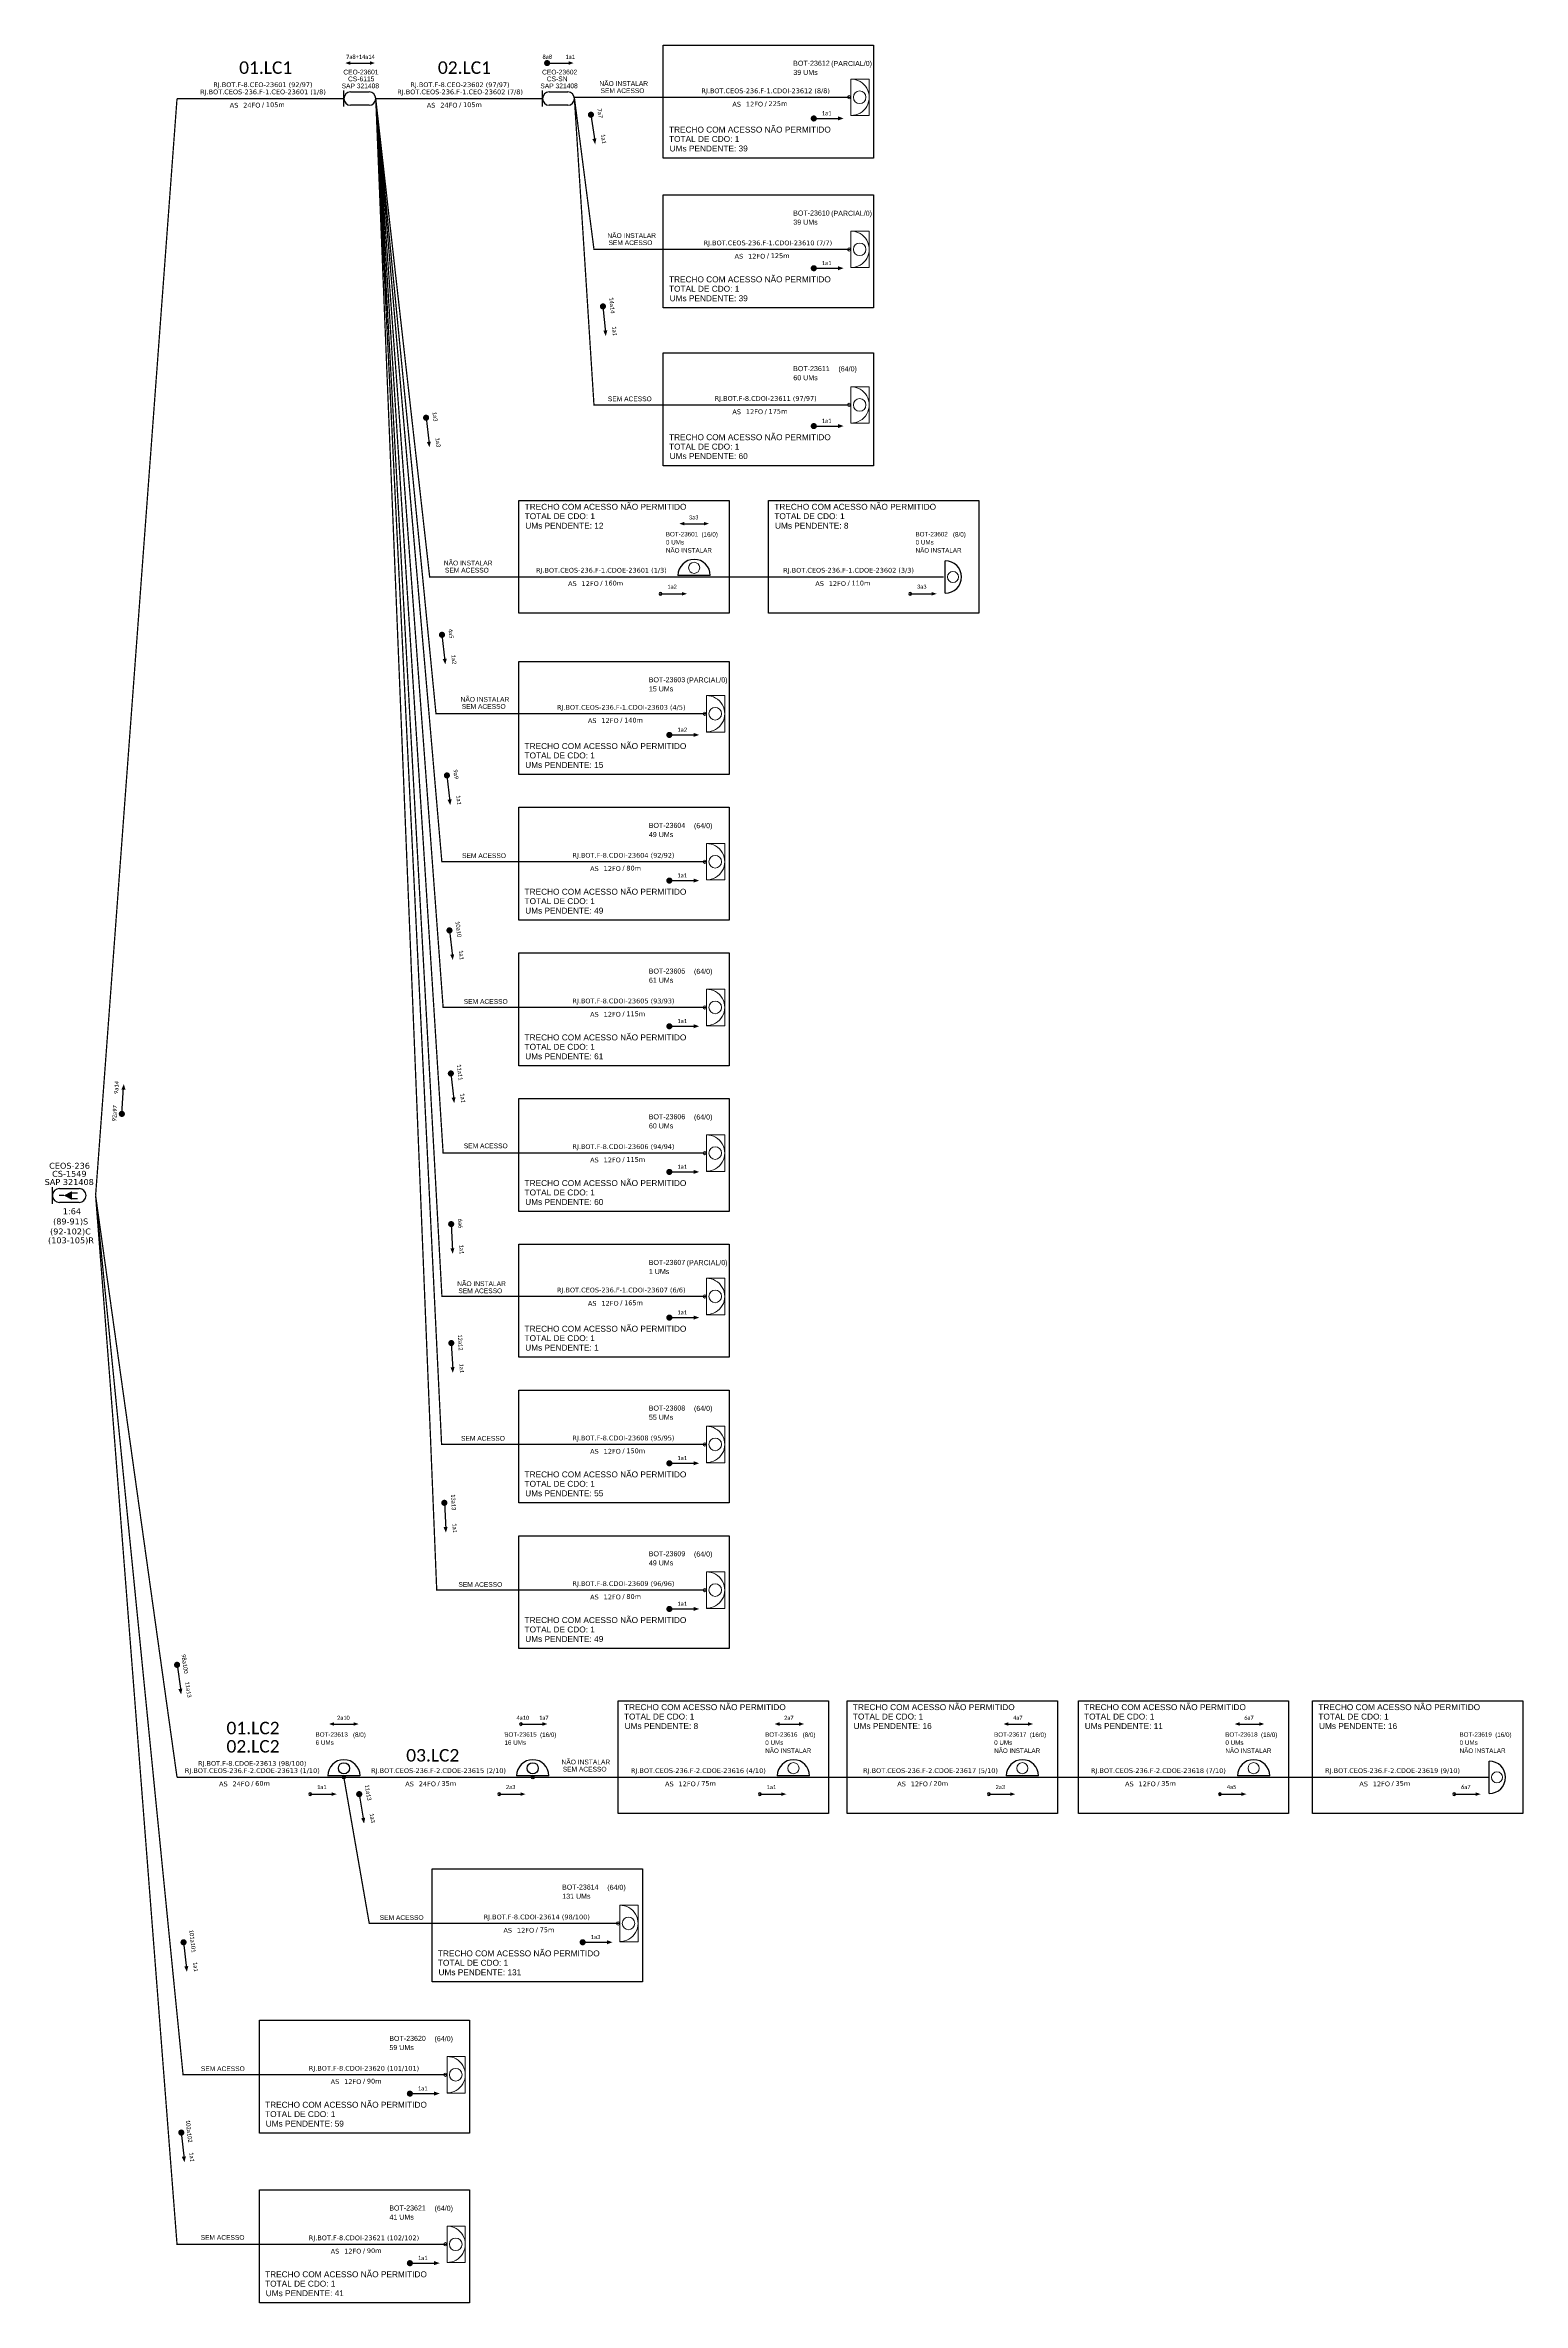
# Model space of a CAD drawing. Header units: millimetres. Extents: x 3529 to 4115, y -888 to 248.
# Drawn here: x 3571 to 4115, y -888 to -55 of the extents above; entities that cross this region are included whole.
import ezdxf
from ezdxf.enums import TextEntityAlignment as Align

# ---------------------------------------------------------------- set-up
doc = ezdxf.new("R2010")
doc.units = ezdxf.units.MM
for name, color, linetype, lineweight in [("20.0-LEGENDA DOS CDO'S", 1, 'Continuous', 0), ('20.2-CDO_POSTE', 1, 'Continuous', 5), ('40.1-ETIQUETAS', 1, 'Continuous', 20)]:
    doc.layers.add(name, color=color, linetype=linetype, lineweight=lineweight)
for name, color, linetype in [('20.4-CEOS', 1, 'Continuous'), ('CAP a instalar', 1, 'Continuous'), ('label_cabos', 7, 'Continuous'), ('SETA', 7, 'Continuous')]:
    doc.layers.add(name, color=color, linetype=linetype)
doc.styles.add('ARIAL', font='arial.ttf')
doc.styles.add('siredit', font='verdana.ttf')
doc.linetypes.add('FENCELINE1', pattern='A,0.25,-0.1,[133,ltypeshp.shx,S=0.1,R=0,X=-0.1,Y=0],-0.1,1', length=1.45)

# ---------------------------------------------------------------- blocks, each defined once
blk = doc.blocks.new('CEOS_RP_CT_DRT')
at = {"layer": '20.4-CEOS', "color": 0}
for p, q in [((-4.54, 1.19), (-1.19, 1.19)), ((-1.19, -1.19), (-4.54, -1.19))]:
    blk.add_line(p, q, dxfattribs=at)
for points in [[(-5.73, -1.43), (-5.73, 1.44)], [(-3.79, 0), (-4.59, 0)], [(-2.47, 0.48), (-1.45, 0.48)], [(-2.47, -0.52), (-1.45, -0.52)]]:
    blk.add_lwpolyline(points, dxfattribs=at)
blk.add_lwpolyline([(-3.79, 0, 0, 1.47, 0), (-2.41, 0, 1.47, 1.47, 0)], format="xyseb", dxfattribs=at)
for centre, start, end in [((-4.54, 0), 90, 270), ((-1.19, 0), 270, 90)]:
    blk.add_arc(centre, 1.19, start, end, dxfattribs=at)
at = {"layer": '20.4-CEOS', "color": 7, "style": 'siredit'}
for tag, p in [('Nº_DA_CEOS', (-2.86, 5.6)), ('LOCAL', (-2.86, 4.24)), ('SAP', (-2.86, 2.78)), ('RACIO_SPLITAGEM', (-2.86, -1.88)), ('FIBRAS_SPLITTER', (-2.86, -3.58)), ('RESERVA_FINAIS', (-2.86, -6.39)), ('FIBRAS_TOP_C', (-2.86, -5.08))]:
    blk.add_attdef(tag, text='', height=1.01, dxfattribs=at).set_placement(p, align=Align.TOP_CENTER)
blk = doc.blocks.new('ETIQUETA_RS5F')
at = {"layer": '40.1-ETIQUETAS', "color": 0, "style": 'siredit'}
blk.add_text('/', height=1.5, dxfattribs=at).set_placement((1.55, -1.95), align=Align.MIDDLE_RIGHT)
for tag, p in [('ETIQUETA_R_SECUNDARIA', (1.18, 2.1)), ('ETIQUETA_R_PRIMARIA', (1.18, 4.1)), ('F_ATIVAS/F_MORTAS', (1.11, -4.24))]:
    blk.add_attdef(tag, text='', height=1.5, dxfattribs=at).set_placement(p, align=Align.MIDDLE_CENTER)
for tag, p in [('TIPO_CABO', (-6.62, -2.12)), ('CAP_CABO', (0.37, -2.09))]:
    blk.add_attdef(tag, text='', height=1.5, dxfattribs=at).set_placement(p, align=Align.MIDDLE_RIGHT)
for tag, p in [('FUSÃO_1', (0.82, -8.39)), ('FUSÃO_2', (0.82, -10.6)), ('FUSÃO_3', (0.82, -12.93)), ('FUSÃO_4', (0.82, -15.14)), ('FUSÃO_5', (0.82, -17.16))]:
    blk.add_attdef(tag, text='', height=1.5, dxfattribs=at).set_placement(p, align=Align.CENTER)
blk.add_attdef('METROS', text='', height=1.5, dxfattribs=at).set_placement((2.11, -1.95), align=Align.MIDDLE_LEFT)
blk = doc.blocks.new('CDOE POSTE_')
at = {"color": 1}
blk.add_line((12.9, -5.5), (-2.4, -5.5), dxfattribs=at)
for centre, radius in [((5.3, -1.9), 2.64), ((5.3, -6.2), 0.708)]:
    blk.add_circle(centre, radius, dxfattribs=at)
blk.add_arc((5.3, -5.5), 7.65, 0, 180, dxfattribs=at)
blk = doc.blocks.new('CEO')
at = {"layer": '20.4-CEOS'}
for p, q in [((-6.19, -0.53), (-6.19, 5.68)), ((-3.61, 5.15), (3.61, 5.15)), ((3.61, 0), (-3.61, 0))]:
    blk.add_line(p, q, dxfattribs=at)
for centre, start, end in [((-3.61, 2.58), 90, 270), ((3.61, 2.58), 270, 90)]:
    blk.add_arc(centre, 2.58, start, end, dxfattribs=at)
blk = doc.blocks.new('CDOE-TEXTO PADRÃO')
at = {"layer": "20.0-LEGENDA DOS CDO'S", "color": 0, "style": 'ARIAL'}
for tag, p in [('CDO_N', (0.49, 7.39)), ('SAP', (0.51, 1.67)), ('CORDOALHA', (0.5, 4.33)), ('SPLITER_1', (0.59, -0.91)), ('(XX-XX_F)S', (0.54, -8.29)), ('SPLITER_2', (0.6, -3.55)), ('(XX-XX_L)S', (0.55, -10.83)), ('UMS', (0.55, -13.15))]:
    blk.add_attdef(tag, p, '', height=1.7, rotation=0.11799, dxfattribs=at)
blk.add_attdef('FIBRAS_UTILIZADAS', text='', height=1.7, rotation=0.11799, dxfattribs=at).set_placement((19.77, 7.43), align=Align.CENTER)

msp = doc.modelspace()

# ---------------------------------------------------------------- linework, layer by layer
at = {"color": 8}
for p, q in [((3902.4, -257.3, 2), (3902.4, -245.4, 2)), ((3815.81, -250.8, 2), (3803.91, -250.8, 2)), ((4102.85, -699.77, 2), (4102.85, -687.87, 2)), ((3852.4, -693.27, 2), (3840.51, -693.27, 2)), ((3936.76, -693.27, 2), (3924.86, -693.27, 2)), ((4021.94, -693.27, 2), (4010.05, -693.27, 2))]:
    msp.add_line(p, q, dxfattribs=at)
at = {"color": 3}
for points, elevation in [([(3798.47, -55.31), (3875.94, -55.31), (3875.94, -96.95), (3798.47, -96.95)], 2), ([(3798.47, -110.52), (3875.94, -110.52), (3875.94, -152.17), (3798.47, -152.17)], 2), ([(3798.47, -168.71), (3875.94, -168.71), (3875.94, -210.35), (3798.47, -210.35)], 2), ([(3745.29, -223.1), (3822.76, -223.1), (3822.76, -264.75), (3745.29, -264.75)], 2.94), ([(3837.29, -223.1), (3914.75, -223.1), (3914.75, -264.75), (3837.29, -264.75)], 2.94), ([(3745.25, -282.56), (3822.72, -282.56), (3822.72, -324.2), (3745.25, -324.2)], 2), ([(3745.25, -336.26), (3822.72, -336.26), (3822.72, -377.9), (3745.25, -377.9)], 2), ([(3745.25, -389.96), (3822.72, -389.96), (3822.72, -431.6), (3745.25, -431.6)], 2), ([(3745.25, -443.65), (3822.72, -443.65), (3822.72, -485.3), (3745.25, -485.3)], 2), ([(3745.25, -497.35), (3822.72, -497.35), (3822.72, -538.99), (3745.25, -538.99)], 2), ([(3745.25, -551.05), (3822.72, -551.05), (3822.72, -592.69), (3745.25, -592.69)], 2), ([(3745.25, -604.75), (3822.72, -604.75), (3822.72, -646.39), (3745.25, -646.39)], 2), ([(3781.89, -665.58), (3859.35, -665.58), (3859.35, -707.22), (3781.89, -707.22)], 2.94), ([(3866.24, -665.58), (3943.71, -665.58), (3943.71, -707.22), (3866.24, -707.22)], 2.94), ([(3951.43, -665.58), (4028.9, -665.58), (4028.9, -707.22), (3951.43, -707.22)], 2.94), ([(4037.73, -665.58), (4115.2, -665.58), (4115.2, -707.22), (4037.73, -707.22)], 2.94), ([(3713.31, -727.61), (3790.78, -727.61), (3790.78, -769.25), (3713.31, -769.25)], 2), ([(3649.65, -783.39), (3727.12, -783.39), (3727.12, -825.04), (3649.65, -825.04)], 2), ([(3649.65, -845.9), (3727.12, -845.9), (3727.12, -887.54), (3649.65, -887.54)], 2)]:
    msp.add_lwpolyline(points, close=True, dxfattribs=dict(at, elevation=elevation))
at = {"const_width": 1.13, "elevation": 2}
for points in [[(3755.61, -61.36, -1), (3755.77, -62.47, -1)], [(3853.38, -82.33, 1), (3854.51, -82.33, 1)], [(3853.38, -137.54, 1), (3854.51, -137.54, 1)], [(3853.38, -195.73, 1), (3854.51, -195.73, 1)], [(3800.16, -309.58, 1), (3801.29, -309.58, 1)], [(3800.16, -363.28, 1), (3801.29, -363.28, 1)], [(3800.16, -416.98, 1), (3801.29, -416.98, 1)], [(3598.95, -449.83, 1), (3599.03, -448.7, 1)], [(3800.16, -470.67, 1), (3801.29, -470.67, 1)], [(3800.16, -524.37, 1), (3801.29, -524.37, 1)], [(3800.16, -578.07, 1), (3801.29, -578.07, 1)], [(3800.16, -631.77, 1), (3801.29, -631.77, 1)], [(3619.26, -651.8, -1), (3619.42, -652.92, -1)], [(3686.36, -699.46, -1), (3686.54, -700.58, -1)], [(3621.66, -754.06, -1), (3621.79, -755.18, -1)], [(3768.22, -754.63, 1), (3769.35, -754.63, 1)], [(3704.56, -810.42, 1), (3705.69, -810.42, 1)], [(3620.83, -824.21, -1), (3620.95, -825.33, -1)], [(3704.56, -872.92, 1), (3705.69, -872.92, 1)]]:
    msp.add_lwpolyline(points, format="xyb", close=True, dxfattribs=at)
at = {"const_width": 1.13}
for points in [[(3771.76, -80.4, -1), (3771.92, -81.51, -1)], [(3776.21, -151.04, -1), (3776.32, -152.16, -1)], [(3711.04, -192.09, -1), (3711.16, -193.21, -1)], [(3716.89, -272.11, -1), (3717.01, -273.23, -1)], [(3718.7, -323.94, -1), (3718.83, -325.06, -1)], [(3719.64, -381.07, -1), (3719.77, -382.19, -1)], [(3720.15, -433.81, -1), (3720.28, -434.93, -1)], [(3720.31, -489.33, -1), (3720.37, -490.45, -1)], [(3720.36, -533.17, -1), (3720.42, -534.29, -1)], [(3717.8, -592.08, -1), (3717.86, -593.21, -1)]]:
    msp.add_lwpolyline(points, format="xyb", close=True, dxfattribs=at)
at = {"elevation": 2}
for points in [[(3796.98, -257.56, 1), (3797.98, -257.56, 1)], [(3888.97, -257.56, 1), (3889.97, -257.56, 1)], [(3745.57, -674.18, 1), (3746.57, -674.18, 1)], [(3667.9, -700.03, 1), (3668.9, -700.03, 1)], [(3737.48, -700.03, 1), (3738.48, -700.03, 1)], [(3833.57, -700.03, 1), (3834.57, -700.03, 1)], [(3917.92, -700.03, 1), (3918.92, -700.03, 1)], [(4003.11, -700.03, 1), (4004.11, -700.03, 1)], [(4089.42, -700.03, 1), (4090.42, -700.03, 1)]]:
    msp.add_lwpolyline(points, format="xyb", close=True, dxfattribs=at)
at = {"color": 8}
for centre, start, end in [((3809.86, -250.8, 2), 0, 180), ((3902.4, -251.35, 2), 270, 90), ((3846.45, -693.27, 2), 0, 180), ((3930.81, -693.27, 2), 0, 180), ((4016, -693.27, 2), 0, 180), ((4102.85, -693.82, 2), 270, 90)]:
    msp.add_arc(centre, 5.95, start, end, dxfattribs=at)
at = {"layer": '20.2-CDO_POSTE', "color": 8}
for centre in [(3809.86, -247.97, 2), (3905.23, -251.35, 2), (3846.45, -690.45, 2), (3930.81, -690.45, 2), (4016, -690.45, 2), (4105.68, -693.82, 2)]:
    msp.add_circle(centre, 2.05, dxfattribs=at)
at = {"layer": '40.1-ETIQUETAS', "color": 8}
for p, q in [((3867.65, -81.23, 2), (3867.65, -67.81, 2)), ((3867.65, -137.29, 2), (3867.65, -123.87, 2)), ((3814.43, -308.48, 2), (3814.43, -295.06, 2)), ((3814.43, -523.27, 2), (3814.43, -509.85, 2))]:
    msp.add_line(p, q, dxfattribs=at)
at = {"layer": '40.1-ETIQUETAS', "color": 251, "true_color": 0x636466}
for p, q in [((3867.65, -194.63, 2), (3867.65, -181.21, 2)), ((3814.43, -363.03, 2), (3814.43, -349.61, 2)), ((3814.43, -416.72, 2), (3814.43, -403.3, 2)), ((3814.43, -470.42, 2), (3814.43, -457, 2)), ((3814.43, -577.82, 2), (3814.43, -564.4, 2)), ((3814.43, -631.51, 2), (3814.43, -618.09, 2)), ((3782.49, -754.38, 2), (3782.49, -740.96, 2)), ((3718.83, -810.16, 2), (3718.83, -796.74, 2)), ((3718.83, -872.67, 2), (3718.83, -859.25, 2))]:
    msp.add_line(p, q, dxfattribs=at)
at = {"layer": '40.1-ETIQUETAS', "color": 8, "elevation": 2}
for points in [[(3867.65, -67.81), (3874.37, -67.81), (3874.37, -81.26), (3867.65, -81.26)], [(3867.65, -123.87), (3874.37, -123.87), (3874.37, -137.32), (3867.65, -137.32)], [(3814.43, -295.06), (3821.15, -295.06), (3821.15, -308.51), (3814.43, -308.51)], [(3814.43, -509.85), (3821.15, -509.85), (3821.15, -523.3), (3814.43, -523.3)]]:
    msp.add_lwpolyline(points, close=True, dxfattribs=at)
at = {"layer": '40.1-ETIQUETAS', "color": 251, "true_color": 0x636466, "elevation": 2}
for points in [[(3867.65, -181.21), (3874.37, -181.21), (3874.37, -194.66), (3867.65, -194.66)], [(3814.43, -349.61), (3821.15, -349.61), (3821.15, -363.05), (3814.43, -363.05)], [(3814.43, -403.3), (3821.15, -403.3), (3821.15, -416.75), (3814.43, -416.75)], [(3814.43, -457), (3821.15, -457), (3821.15, -470.45), (3814.43, -470.45)], [(3814.43, -564.4), (3821.15, -564.4), (3821.15, -577.84), (3814.43, -577.84)], [(3814.43, -618.09), (3821.15, -618.09), (3821.15, -631.54), (3814.43, -631.54)], [(3782.49, -740.96), (3789.21, -740.96), (3789.21, -754.41), (3782.49, -754.41)], [(3718.83, -796.74), (3725.55, -796.74), (3725.55, -810.19), (3718.83, -810.19)], [(3718.83, -859.25), (3725.55, -859.25), (3725.55, -872.7), (3718.83, -872.7)]]:
    msp.add_lwpolyline(points, close=True, dxfattribs=at)
msp.add_lwpolyline([(3589.32, -479.35, 0.467, 0.467, 0), (3621.55, -803.46, 0.467, 0.467, 0), (3718.83, -803.46, 0.467, 0.467, 0)], format="xyseb", dxfattribs=at)
at = {"layer": '40.1-ETIQUETAS', "color": 252, "true_color": 0x939598}
for centre in [(3867.03, -74.52, 2), (3813.81, -301.77, 2), (3813.81, -516.56, 2)]:
    msp.add_ellipse(centre, major_axis=(-0.439, 0.439), ratio=1, start_param=2.356194490191767, end_param=8.639379797371353, dxfattribs=at)
at = {"layer": '40.1-ETIQUETAS', "color": 8}
for centre, major_axis, start_param, end_param in [((3867.65, -74.52, 2), (-4.74, 4.74), 2.356194, 5.497787), ((3870.84, -74.52, 2), (1.64, 1.64), 3.926991, 10.210176), ((3867.65, -130.58, 2), (-4.74, 4.74), 2.356194, 5.497787), ((3867.03, -130.58, 2), (-0.439, 0.439), 2.356194490191767, 8.639379797371353), ((3870.84, -130.58, 2), (1.64, 1.64), 3.926991, 10.210176), ((3814.43, -301.77, 2), (-4.74, 4.74), 2.356194, 5.497787), ((3817.62, -301.77, 2), (1.64, 1.64), 3.926991, 10.210176), ((3814.43, -516.56, 2), (-4.74, 4.74), 2.356194, 5.497787), ((3817.62, -516.56, 2), (1.64, 1.64), 3.926991, 10.210176)]:
    msp.add_ellipse(centre, major_axis=major_axis, ratio=1, start_param=start_param, end_param=end_param, dxfattribs=at)
at = {"layer": '40.1-ETIQUETAS', "color": 251, "true_color": 0x636466}
for centre, major_axis, start_param, end_param in [((3867.65, -187.92, 2), (-4.74, 4.74), 2.356194, 5.497787), ((3867.03, -187.92, 2), (-0.439, 0.439), 2.356194490191767, 8.639379797371353), ((3870.84, -187.92, 2), (1.64, 1.64), 3.926991, 10.210176), ((3813.81, -356.32, 2), (-0.439, 0.439), 2.356194490191767, 8.639379797371353), ((3814.43, -356.32, 2), (-4.74, 4.74), 2.356194, 5.497787), ((3817.62, -356.32, 2), (1.64, 1.64), 3.926991, 10.210176), ((3814.43, -410.01, 2), (-4.74, 4.74), 2.356194, 5.497787), ((3817.62, -410.01, 2), (1.64, 1.64), 3.926991, 10.210176), ((3813.81, -410.02, 2), (-0.439, 0.439), 2.356194490191767, 8.639379797371353), ((3814.43, -463.71, 2), (-4.74, 4.74), 2.356194, 5.497787), ((3813.81, -463.71, 2), (-0.439, 0.439), 2.356194490191767, 8.639379797371353), ((3817.62, -463.71, 2), (1.64, 1.64), 3.926991, 10.210176), ((3814.43, -571.11, 2), (-4.74, 4.74), 2.356194, 5.497787), ((3813.81, -571.11, 2), (-0.439, 0.439), 2.356194490191767, 8.639379797371353), ((3817.62, -571.11, 2), (1.64, 1.64), 3.926991, 10.210176), ((3814.43, -624.8, 2), (-4.74, 4.74), 2.356194, 5.497787), ((3817.62, -624.8, 2), (1.64, 1.64), 3.926991, 10.210176), ((3813.81, -624.81, 2), (-0.439, 0.439), 2.356194490191767, 8.639379797371353), ((3781.87, -747.67, 2), (-0.439, 0.439), 2.356194490191767, 8.639379797371353), ((3782.49, -747.67, 2), (-4.74, 4.74), 2.356194, 5.497787), ((3785.68, -747.67, 2), (1.64, 1.64), 3.926991, 10.210176), ((3718.83, -803.45, 2), (-4.74, 4.74), 2.356194, 5.497787), ((3718.21, -803.46, 2), (-0.439, 0.439), 2.356194490191767, 8.639379797371353), ((3722.02, -803.45, 2), (1.64, 1.64), 3.926991, 10.210176), ((3718.21, -865.96, 2), (-0.439, 0.439), 2.356194490191767, 8.639379797371353), ((3718.83, -865.96, 2), (-4.74, 4.74), 2.356194, 5.497787), ((3722.02, -865.96, 2), (1.64, 1.64), 3.926991, 10.210176)]:
    msp.add_ellipse(centre, major_axis=major_axis, ratio=1, start_param=start_param, end_param=end_param, dxfattribs=at)
at = {"layer": 'CAP a instalar', "linetype": 'FENCELINE1', "ltscale": 7, "const_width": 0.467, "elevation": 2}
for points in [[(3589.32, -479.35), (3619.32, -75.02)], [(3680.79, -75.02), (3619.32, -75.02)], [(3692.54, -75.02), (3754.01, -75.02)], [(3589.32, -479.35), (3619.32, -693.82)], [(3680.79, -693.82), (3619.32, -693.82)], [(3680.79, -693.82), (3750.37, -693.82)]]:
    msp.add_lwpolyline(points, dxfattribs=at)
at = {"layer": 'CAP a instalar', "color": 8, "linetype": 'FENCELINE1', "ltscale": 7, "const_width": 0.467, "elevation": 2}
for points in [[(3692.54, -75.02), (3712.41, -251.35), (3809.86, -251.35)], [(3692.54, -75.02), (3714.74, -301.77), (3814.43, -301.77)], [(3692.54, -75.02), (3716.93, -516.56), (3814.43, -516.56)], [(3765.71, -74.52), (3772.95, -130.58), (3867.65, -130.58)], [(3765.71, -74.52), (3867.65, -74.52)], [(3901.85, -251.35), (3809.86, -251.35)], [(3846.46, -693.82), (3750.37, -693.82)], [(3930.81, -693.82), (3846.46, -693.82)], [(4016, -693.82), (3930.81, -693.82)], [(4102.85, -693.82), (4016, -693.82)]]:
    msp.add_lwpolyline(points, dxfattribs=at)
at = {"layer": 'CAP a instalar', "color": 251, "linetype": 'FENCELINE1', "ltscale": 7, "true_color": 0x636466, "const_width": 0.467, "elevation": 2}
for points in [[(3692.54, -75.02), (3716.9, -356.32), (3814.43, -356.32)], [(3692.54, -75.02), (3717.37, -410.02), (3814.43, -410.02)], [(3692.54, -75.02), (3717.37, -463.71), (3814.43, -463.71)], [(3692.54, -75.02), (3716.81, -571.11), (3814.43, -571.11)], [(3692.54, -75.02), (3715.01, -624.81), (3814.43, -624.81)], [(3765.71, -74.52), (3772.95, -187.93), (3867.65, -187.93)], [(3680.79, -693.82), (3690.15, -747.67), (3782.49, -747.67)]]:
    msp.add_lwpolyline(points, dxfattribs=at)
at = {"layer": 'CAP a instalar', "color": 251, "linetype": 'FENCELINE1', "ltscale": 7, "true_color": 0x636466, "elevation": 2}
msp.add_lwpolyline([(3589.32, -479.35, 0.467, 0.467, 0), (3619.32, -865.96, 0.467, 0.467, 0), (3718.83, -865.96, 0.467, 0.467, 0)], format="xyseb", dxfattribs=at)
at = {"layer": 'SETA', "elevation": 2}
for points in [[(3682.47, -61.91), (3691.07, -61.91)], [(3755.69, -61.91), (3764.29, -61.91)], [(3853.95, -82.33), (3863.65, -82.33)], [(3853.95, -137.54), (3863.65, -137.54)], [(3853.95, -195.73), (3863.65, -195.73)], [(3805.56, -231.71), (3814.16, -231.71)], [(3797.48, -257.56), (3806.07, -257.56)], [(3889.47, -257.56), (3898.06, -257.56)], [(3800.73, -309.58), (3810.43, -309.58)], [(3800.73, -363.28), (3810.43, -363.28)], [(3800.73, -416.98), (3810.43, -416.98)], [(3598.99, -449.26), (3599.65, -439.59)], [(3800.73, -470.67), (3810.43, -470.67)], [(3800.73, -524.37), (3810.43, -524.37)], [(3800.73, -578.07), (3810.43, -578.07)], [(3800.73, -631.77), (3810.43, -631.77)], [(3619.34, -652.36), (3620.67, -661.96)], [(3676.49, -674.18), (3685.09, -674.18)], [(3746.07, -674.18), (3754.67, -674.18)], [(3840.63, -674.18), (3849.23, -674.18)], [(3924.99, -674.18), (3933.59, -674.18)], [(4010.18, -674.18), (4018.77, -674.18)], [(3668.4, -700.03), (3677, -700.03)], [(3686.45, -700.02), (3688.05, -709.58)], [(3737.98, -700.03), (3746.58, -700.03)], [(3834.07, -700.03), (3842.66, -700.03)], [(3918.42, -700.03), (3927.02, -700.03)], [(4003.61, -700.03), (4012.21, -700.03)], [(4089.92, -700.03), (4098.51, -700.03)], [(3621.73, -754.62), (3622.83, -764.26)], [(3768.79, -754.63), (3778.49, -754.63)], [(3705.13, -810.42), (3714.82, -810.42)], [(3620.89, -824.77), (3621.93, -834.42)], [(3705.13, -872.92), (3714.82, -872.92)]]:
    msp.add_lwpolyline(points, dxfattribs=at)
at = {"layer": 'SETA'}
for points in [[(3771.84, -80.95), (3773.23, -90.55)], [(3776.27, -151.6), (3777.21, -161.25)], [(3711.1, -192.65), (3712.2, -202.29)], [(3716.95, -272.67), (3718.05, -282.31)], [(3718.76, -324.5), (3719.87, -334.14)], [(3719.7, -381.63), (3720.8, -391.27)], [(3720.22, -434.37), (3721.32, -444.01)], [(3720.34, -489.89), (3720.85, -499.57)], [(3720.39, -533.73), (3720.89, -543.41)], [(3717.83, -592.64), (3718.34, -602.33)]]:
    msp.add_lwpolyline(points, dxfattribs=at)
for points in [[(3683.16, -61.23, 2), (3681.33, -61.9, 2), (3683.16, -62.57, 2)], [(3690.38, -61.23, 2), (3692.21, -61.9, 2), (3690.38, -62.57, 2)], [(3763.6, -61.23, 2), (3765.43, -61.9, 2), (3763.6, -62.57, 2)], [(3862.87, -81.56, 2), (3864.93, -82.31, 2), (3862.87, -83.07, 2)], [(3772.36, -89.89), (3773.4, -91.83), (3773.84, -89.68)], [(3862.87, -136.78, 2), (3864.93, -137.53, 2), (3862.87, -138.28, 2)], [(3776.38, -160.55), (3777.33, -162.53), (3777.87, -160.4)], [(3862.87, -194.96, 2), (3864.93, -195.71, 2), (3862.87, -196.47, 2)], [(3711.35, -201.6), (3712.33, -203.57), (3712.85, -201.43)], [(3806.25, -231.03, 2), (3804.42, -231.69, 2), (3806.25, -232.36, 2)], [(3813.47, -231.03, 2), (3815.3, -231.69, 2), (3813.47, -232.36, 2)], [(3805.38, -256.88, 2), (3807.21, -257.55, 2), (3805.38, -258.21, 2)], [(3897.37, -256.88, 2), (3899.21, -257.55, 2), (3897.37, -258.21, 2)], [(3717.2, -281.62), (3718.18, -283.59), (3718.7, -281.45)], [(3809.65, -308.81, 2), (3811.71, -309.57, 2), (3809.65, -310.32, 2)], [(3719.01, -333.45), (3720, -335.42), (3720.51, -333.28)], [(3809.65, -362.51, 2), (3811.71, -363.26, 2), (3809.65, -364.02, 2)], [(3719.95, -390.58), (3720.93, -392.55), (3721.45, -390.41)], [(3809.65, -416.21, 2), (3811.71, -416.96, 2), (3809.65, -417.71, 2)], [(3598.83, -440.31, 2), (3599.72, -438.3, 2), (3600.33, -440.41, 2)], [(3720.47, -443.32), (3721.45, -445.29), (3721.96, -443.15)], [(3809.65, -469.91, 2), (3811.71, -470.66, 2), (3809.65, -471.41, 2)], [(3720.04, -498.84), (3720.9, -500.86), (3721.54, -498.76)], [(3809.65, -523.6, 2), (3811.71, -524.36, 2), (3809.65, -525.11, 2)], [(3720.09, -542.68), (3720.95, -544.7), (3721.59, -542.6)], [(3809.65, -577.3, 2), (3811.71, -578.05, 2), (3809.65, -578.81, 2)], [(3717.53, -601.59), (3718.39, -603.62), (3719.03, -601.51)], [(3809.65, -631, 2), (3811.71, -631.75, 2), (3809.65, -632.5, 2)], [(3619.8, -661.3, 2), (3620.83, -663.24, 2), (3621.29, -661.09, 2)], [(3677.18, -673.5, 2), (3675.35, -674.17, 2), (3677.18, -674.83, 2)], [(3684.4, -673.5, 2), (3686.23, -674.17, 2), (3684.4, -674.83, 2)], [(3753.98, -673.5, 2), (3755.81, -674.17, 2), (3753.98, -674.83, 2)], [(3841.32, -673.5, 2), (3839.49, -674.17, 2), (3841.32, -674.83, 2)], [(3848.54, -673.5, 2), (3850.37, -674.17, 2), (3848.54, -674.83, 2)], [(3925.68, -673.5, 2), (3923.85, -674.17, 2), (3925.68, -674.83, 2)], [(3932.9, -673.5, 2), (3934.73, -674.17, 2), (3932.9, -674.83, 2)], [(4010.87, -673.5, 2), (4009.04, -674.17, 2), (4010.87, -674.83, 2)], [(4018.08, -673.5, 2), (4019.92, -674.17, 2), (4018.08, -674.83, 2)], [(3676.31, -699.35, 2), (3678.14, -700.02, 2), (3676.31, -700.69, 2)], [(3745.89, -699.35, 2), (3747.72, -700.02, 2), (3745.89, -700.69, 2)], [(3841.98, -699.35, 2), (3843.81, -700.02, 2), (3841.98, -700.69, 2)], [(3926.33, -699.35, 2), (3928.16, -700.02, 2), (3926.33, -700.69, 2)], [(4011.52, -699.35, 2), (4013.35, -700.02, 2), (4011.52, -700.69, 2)], [(4097.82, -699.35, 2), (4099.65, -700.02, 2), (4097.82, -700.69, 2)], [(3687.16, -708.94, 2), (3688.24, -710.86, 2), (3688.65, -708.7, 2)], [(3777.71, -753.86, 2), (3779.77, -754.62, 2), (3777.71, -755.37, 2)], [(3621.98, -763.57, 2), (3622.96, -765.54, 2), (3623.47, -763.4, 2)], [(3714.05, -809.65, 2), (3716.11, -810.4, 2), (3714.05, -811.15, 2)], [(3621.09, -833.72, 2), (3622.06, -835.7, 2), (3622.58, -833.56, 2)], [(3714.05, -872.15, 2), (3716.11, -872.91, 2), (3714.05, -873.66, 2)]]:
    msp.add_solid(points, dxfattribs=at)

# ---------------------------------------------------------------- block references
at = {"color": 2, "xscale": 0.9491411289217663, "yscale": 0.9491411289217663, "zscale": 0.9491411289217663}
for p in [(3686.67, -77.46, 2), (3759.89, -77.46, 2)]:
    msp.add_blockref('CEO', p, dxfattribs=at)
at = {"layer": '20.2-CDO_POSTE', "color": 0}
ref = msp.add_blockref('CDOE-TEXTO PADRÃO', (3680.49, -73.12, 2), dxfattribs=dict(at, xscale=1.034482322246155, yscale=1.034482322246155, zscale=1.034482322246155))
ref.add_attrib('CDO_N', 'CEO-23601', (3680.6, -66.12, 2), dxfattribs={"layer": "20.0-LEGENDA DOS CDO'S", "color": 0, "height": 1.758, "rotation": 0.11799, "style": 'ARIAL'})
ref.add_attrib('CORDOALHA', 'CS-6115', (3682.34, -68.63, 2), dxfattribs={"layer": "20.0-LEGENDA DOS CDO'S", "color": 0, "height": 1.758, "rotation": 0.11799, "style": 'ARIAL'})
ref.add_attrib('SAP', 'SAP 321408', (3679.97, -71.22, 2), dxfattribs={"layer": "20.0-LEGENDA DOS CDO'S", "color": 0, "height": 1.758, "rotation": 0.11799, "style": 'ARIAL'})
ref = msp.add_blockref('CDOE-TEXTO PADRÃO', (3753.71, -73.12, 2), dxfattribs=dict(at, xscale=1.034482322246155, yscale=1.034482322246155, zscale=1.034482322246155))
ref.add_attrib('CDO_N', 'CEO-23602', (3753.82, -66.12, 2), dxfattribs={"layer": "20.0-LEGENDA DOS CDO'S", "color": 0, "height": 1.758, "rotation": 0.11799, "style": 'ARIAL'})
ref.add_attrib('CORDOALHA', 'CS-SN', (3755.56, -68.63, 2), dxfattribs={"layer": "20.0-LEGENDA DOS CDO'S", "color": 0, "height": 1.758, "rotation": 0.11799, "style": 'ARIAL'})
ref.add_attrib('SAP', 'SAP 321408', (3753.19, -71.22, 2), dxfattribs={"layer": "20.0-LEGENDA DOS CDO'S", "color": 0, "height": 1.758, "rotation": 0.11799, "style": 'ARIAL'})
at = {"layer": '20.2-CDO_POSTE', "color": 8}
ref = msp.add_blockref('CDOE-TEXTO PADRÃO', (3854.35, -75.41, 2), dxfattribs=dict(at, xscale=1.09648293559315, yscale=1.09648293559315, zscale=1.09648293559315))
ref.add_attrib('CDO_N', 'BOT-23612', (3846.35, -62.92, 2), dxfattribs={"layer": "20.0-LEGENDA DOS CDO'S", "color": 0, "height": 1.864, "rotation": 0.11799, "style": 'ARIAL'})
ref.add_attrib('CORDOALHA', '39 UMs', (3846.42, -66.29, 2), dxfattribs={"layer": "20.0-LEGENDA DOS CDO'S", "color": 0, "height": 1.864, "rotation": 0.11799, "style": 'ARIAL'})
ref.add_attrib('FIBRAS_UTILIZADAS', '           (PARCIAL/0)', dxfattribs={"layer": "20.0-LEGENDA DOS CDO'S", "color": 0, "height": 1.8639, "rotation": 0.11799, "style": 'ARIAL'}).set_placement((3863.89, -63.01, 2), align=Align.CENTER)
ref = msp.add_blockref('CDOE-TEXTO PADRÃO', (3806.5, -247.46, 2), dxfattribs=dict(at, xscale=0.9720000028610228, yscale=0.9720000028610228, zscale=0.9720000028610228))
ref.add_attrib('CDO_N', 'BOT-23601', (3799.41, -236.4, 2), dxfattribs={"layer": "20.0-LEGENDA DOS CDO'S", "color": 0, "height": 1.652, "rotation": 0.11799, "style": 'ARIAL'})
ref.add_attrib('CORDOALHA', '0 UMs', (3799.47, -239.38, 2), dxfattribs={"layer": "20.0-LEGENDA DOS CDO'S", "color": 0, "height": 1.652, "rotation": 0.11799, "style": 'ARIAL'})
ref.add_attrib('SAP', 'NÃO INSTALAR', (3799.47, -242.38, 2), dxfattribs={"layer": "20.0-LEGENDA DOS CDO'S", "color": 0, "height": 1.6523, "rotation": 0.11799, "style": 'ARIAL'})
ref.add_attrib('FIBRAS_UTILIZADAS', '  (16/0)', dxfattribs={"layer": "20.0-LEGENDA DOS CDO'S", "color": 0, "height": 1.652, "rotation": 0.11799, "style": 'ARIAL'}).set_placement((3814.96, -236.47, 2), align=Align.CENTER)
ref = msp.add_blockref('CDOE-TEXTO PADRÃO', (3898.49, -247.46, 2), dxfattribs=dict(at, xscale=0.9720000028610228, yscale=0.9720000028610228, zscale=0.9720000028610228))
ref.add_attrib('CDO_N', 'BOT-23602', (3891.4, -236.4, 2), dxfattribs={"layer": "20.0-LEGENDA DOS CDO'S", "color": 0, "height": 1.652, "rotation": 0.11799, "style": 'ARIAL'})
ref.add_attrib('CORDOALHA', '0 UMs', (3891.46, -239.38, 2), dxfattribs={"layer": "20.0-LEGENDA DOS CDO'S", "color": 0, "height": 1.652, "rotation": 0.11799, "style": 'ARIAL'})
ref.add_attrib('SAP', 'NÃO INSTALAR', (3891.46, -242.38, 2), dxfattribs={"layer": "20.0-LEGENDA DOS CDO'S", "color": 0, "height": 1.6523, "rotation": 0.11799, "style": 'ARIAL'})
ref.add_attrib('FIBRAS_UTILIZADAS', '  (8/0)', dxfattribs={"layer": "20.0-LEGENDA DOS CDO'S", "color": 0, "height": 1.652, "rotation": 0.11799, "style": 'ARIAL'}).set_placement((3906.95, -236.47, 2), align=Align.CENTER)
ref = msp.add_blockref('CDOE-TEXTO PADRÃO', (3801.13, -302.66, 2), dxfattribs=dict(at, xscale=1.09648293559315, yscale=1.09648293559315, zscale=1.09648293559315))
ref.add_attrib('CDO_N', 'BOT-23603', (3793.13, -290.18, 2), dxfattribs={"layer": "20.0-LEGENDA DOS CDO'S", "color": 0, "height": 1.864, "rotation": 0.11799, "style": 'ARIAL'})
ref.add_attrib('CORDOALHA', '15 UMs', (3793.2, -293.54, 2), dxfattribs={"layer": "20.0-LEGENDA DOS CDO'S", "color": 0, "height": 1.864, "rotation": 0.11799, "style": 'ARIAL'})
ref.add_attrib('FIBRAS_UTILIZADAS', '           (PARCIAL/0)', dxfattribs={"layer": "20.0-LEGENDA DOS CDO'S", "color": 0, "height": 1.8639, "rotation": 0.11799, "style": 'ARIAL'}).set_placement((3810.67, -290.26, 2), align=Align.CENTER)
ref = msp.add_blockref('CDOE-TEXTO PADRÃO', (3801.13, -517.45, 2), dxfattribs=dict(at, xscale=1.09648293559315, yscale=1.09648293559315, zscale=1.09648293559315))
ref.add_attrib('CDO_N', 'BOT-23607', (3793.13, -504.97, 2), dxfattribs={"layer": "20.0-LEGENDA DOS CDO'S", "color": 0, "height": 1.864, "rotation": 0.11799, "style": 'ARIAL'})
ref.add_attrib('CORDOALHA', '1 UMs', (3793.2, -508.33, 2), dxfattribs={"layer": "20.0-LEGENDA DOS CDO'S", "color": 0, "height": 1.864, "rotation": 0.11799, "style": 'ARIAL'})
ref.add_attrib('FIBRAS_UTILIZADAS', '           (PARCIAL/0)', dxfattribs={"layer": "20.0-LEGENDA DOS CDO'S", "color": 0, "height": 1.8639, "rotation": 0.11799, "style": 'ARIAL'}).set_placement((3810.67, -505.05, 2), align=Align.CENTER)
at = {"layer": '20.2-CDO_POSTE'}
ref = msp.add_blockref('CDOE-TEXTO PADRÃO', (3677.43, -689.94, 2), dxfattribs=dict(at, xscale=0.9720000028610228, yscale=0.9720000028610228, zscale=0.9720000028610228))
ref.add_attrib('CDO_N', 'BOT-23613', (3670.34, -678.87, 2), dxfattribs={"layer": "20.0-LEGENDA DOS CDO'S", "color": 0, "height": 1.652, "rotation": 0.11799, "style": 'ARIAL'})
ref.add_attrib('CORDOALHA', '6 UMs', (3670.4, -681.85, 2), dxfattribs={"layer": "20.0-LEGENDA DOS CDO'S", "color": 0, "height": 1.652, "rotation": 0.11799, "style": 'ARIAL'})
ref.add_attrib('FIBRAS_UTILIZADAS', '  (8/0)', dxfattribs={"layer": "20.0-LEGENDA DOS CDO'S", "color": 0, "height": 1.652, "rotation": 0.11799, "style": 'ARIAL'}).set_placement((3685.88, -678.95, 2), align=Align.CENTER)
ref = msp.add_blockref('CDOE-TEXTO PADRÃO', (3747.01, -689.94, 2), dxfattribs=dict(at, xscale=0.9720000028610228, yscale=0.9720000028610228, zscale=0.9720000028610228))
ref.add_attrib('CDO_N', 'BOT-23615', (3739.92, -678.87, 2), dxfattribs={"layer": "20.0-LEGENDA DOS CDO'S", "color": 0, "height": 1.652, "rotation": 0.11799, "style": 'ARIAL'})
ref.add_attrib('CORDOALHA', '16 UMs', (3739.98, -681.85, 2), dxfattribs={"layer": "20.0-LEGENDA DOS CDO'S", "color": 0, "height": 1.652, "rotation": 0.11799, "style": 'ARIAL'})
ref.add_attrib('FIBRAS_UTILIZADAS', '  (16/0)', dxfattribs={"layer": "20.0-LEGENDA DOS CDO'S", "color": 0, "height": 1.652, "rotation": 0.11799, "style": 'ARIAL'}).set_placement((3755.46, -678.95, 2), align=Align.CENTER)
at = {"layer": '20.2-CDO_POSTE', "color": 8}
ref = msp.add_blockref('CDOE-TEXTO PADRÃO', (3843.1, -689.94, 2), dxfattribs=dict(at, xscale=0.9720000028610228, yscale=0.9720000028610228, zscale=0.9720000028610228))
ref.add_attrib('CDO_N', 'BOT-23616', (3836, -678.87, 2), dxfattribs={"layer": "20.0-LEGENDA DOS CDO'S", "color": 0, "height": 1.652, "rotation": 0.11799, "style": 'ARIAL'})
ref.add_attrib('CORDOALHA', '0 UMs', (3836.07, -681.85, 2), dxfattribs={"layer": "20.0-LEGENDA DOS CDO'S", "color": 0, "height": 1.652, "rotation": 0.11799, "style": 'ARIAL'})
ref.add_attrib('SAP', 'NÃO INSTALAR', (3836.07, -684.85, 2), dxfattribs={"layer": "20.0-LEGENDA DOS CDO'S", "color": 0, "height": 1.6523, "rotation": 0.11799, "style": 'ARIAL'})
ref.add_attrib('FIBRAS_UTILIZADAS', '  (8/0)', dxfattribs={"layer": "20.0-LEGENDA DOS CDO'S", "color": 0, "height": 1.652, "rotation": 0.11799, "style": 'ARIAL'}).set_placement((3851.55, -678.95, 2), align=Align.CENTER)
ref = msp.add_blockref('CDOE-TEXTO PADRÃO', (3927.45, -689.94, 2), dxfattribs=dict(at, xscale=0.9720000028610228, yscale=0.9720000028610228, zscale=0.9720000028610228))
ref.add_attrib('CDO_N', 'BOT-23617', (3920.36, -678.87, 2), dxfattribs={"layer": "20.0-LEGENDA DOS CDO'S", "color": 0, "height": 1.652, "rotation": 0.11799, "style": 'ARIAL'})
ref.add_attrib('CORDOALHA', '0 UMs', (3920.42, -681.85, 2), dxfattribs={"layer": "20.0-LEGENDA DOS CDO'S", "color": 0, "height": 1.652, "rotation": 0.11799, "style": 'ARIAL'})
ref.add_attrib('SAP', 'NÃO INSTALAR', (3920.42, -684.85, 2), dxfattribs={"layer": "20.0-LEGENDA DOS CDO'S", "color": 0, "height": 1.6523, "rotation": 0.11799, "style": 'ARIAL'})
ref.add_attrib('FIBRAS_UTILIZADAS', '  (16/0)', dxfattribs={"layer": "20.0-LEGENDA DOS CDO'S", "color": 0, "height": 1.652, "rotation": 0.11799, "style": 'ARIAL'}).set_placement((3935.9, -678.95, 2), align=Align.CENTER)
ref = msp.add_blockref('CDOE-TEXTO PADRÃO', (4012.64, -689.94, 2), dxfattribs=dict(at, xscale=0.9720000028610228, yscale=0.9720000028610228, zscale=0.9720000028610228))
ref.add_attrib('CDO_N', 'BOT-23618', (4005.55, -678.87, 2), dxfattribs={"layer": "20.0-LEGENDA DOS CDO'S", "color": 0, "height": 1.652, "rotation": 0.11799, "style": 'ARIAL'})
ref.add_attrib('CORDOALHA', '0 UMs', (4005.61, -681.85, 2), dxfattribs={"layer": "20.0-LEGENDA DOS CDO'S", "color": 0, "height": 1.652, "rotation": 0.11799, "style": 'ARIAL'})
ref.add_attrib('SAP', 'NÃO INSTALAR', (4005.61, -684.85, 2), dxfattribs={"layer": "20.0-LEGENDA DOS CDO'S", "color": 0, "height": 1.6523, "rotation": 0.11799, "style": 'ARIAL'})
ref.add_attrib('FIBRAS_UTILIZADAS', '  (16/0)', dxfattribs={"layer": "20.0-LEGENDA DOS CDO'S", "color": 0, "height": 1.652, "rotation": 0.11799, "style": 'ARIAL'}).set_placement((4021.09, -678.95, 2), align=Align.CENTER)
ref = msp.add_blockref('CDOE-TEXTO PADRÃO', (4098.94, -689.94, 2), dxfattribs=dict(at, xscale=0.9720000028610228, yscale=0.9720000028610228, zscale=0.9720000028610228))
ref.add_attrib('CDO_N', 'BOT-23619', (4091.85, -678.87, 2), dxfattribs={"layer": "20.0-LEGENDA DOS CDO'S", "color": 0, "height": 1.652, "rotation": 0.11799, "style": 'ARIAL'})
ref.add_attrib('CORDOALHA', '0 UMs', (4091.91, -681.85, 2), dxfattribs={"layer": "20.0-LEGENDA DOS CDO'S", "color": 0, "height": 1.652, "rotation": 0.11799, "style": 'ARIAL'})
ref.add_attrib('SAP', 'NÃO INSTALAR', (4091.91, -684.85, 2), dxfattribs={"layer": "20.0-LEGENDA DOS CDO'S", "color": 0, "height": 1.6523, "rotation": 0.11799, "style": 'ARIAL'})
ref.add_attrib('FIBRAS_UTILIZADAS', '  (16/0)', dxfattribs={"layer": "20.0-LEGENDA DOS CDO'S", "color": 0, "height": 1.652, "rotation": 0.11799, "style": 'ARIAL'}).set_placement((4107.4, -678.95, 2), align=Align.CENTER)
at = {"layer": '20.4-CEOS'}
ref = msp.add_blockref('CEOS_RP_CT_DRT', (3585.79, -479.35, 2), dxfattribs=dict(at, xscale=2.161665797233581, yscale=2.161665797233581, zscale=2.161665797233581))
ref.add_attrib('Nº_DA_CEOS', 'CEOS-236', dxfattribs={"color": 7, "height": 2.183, "style": 'siredit'}).set_placement((3579.72, -467.3, 2), align=Align.TOP_CENTER)
ref.add_attrib('LOCAL', 'CS-1549', dxfattribs={"color": 7, "height": 2.183, "style": 'siredit'}).set_placement((3579.65, -470.27, 2), align=Align.TOP_CENTER)
ref.add_attrib('SAP', 'SAP 321408', dxfattribs={"color": 7, "height": 2.183, "style": 'siredit'}).set_placement((3579.61, -473.3, 2), align=Align.TOP_CENTER)
ref.add_attrib('RACIO_SPLITAGEM', '1:64', dxfattribs={"color": 7, "height": 2.183, "style": 'siredit'}).set_placement((3580.59, -484.06, 2), align=Align.TOP_CENTER)
ref.add_attrib('FIBRAS_SPLITTER', '(89-91)S', dxfattribs={"color": 7, "height": 2.183, "style": 'siredit'}).set_placement((3580.13, -487.83, 2), align=Align.TOP_CENTER)
ref.add_attrib('FIBRAS_TOP_C', '(92-102)C', dxfattribs={"color": 7, "height": 2.183, "style": 'siredit'}).set_placement((3580.06, -491.52, 2), align=Align.TOP_CENTER)
ref.add_attrib('RESERVA_FINAIS', '(103-105)R', dxfattribs={"color": 7, "height": 2.183, "style": 'siredit'}).set_placement((3580.25, -494.8, 2), align=Align.TOP_CENTER)
at = {"layer": '40.1-ETIQUETAS'}
ref = msp.add_blockref('ETIQUETA_RS5F', (3649.61, -74.99, 2), dxfattribs=dict(at, xscale=1.16639998499977, yscale=1.16639998499977, zscale=1.16639998499977))
ref.add_attrib('ETIQUETA_R_PRIMARIA', 'RJ.BOT.F-8.CEO-23601 (92/97)', dxfattribs={"color": 0, "height": 1.7496, "style": 'siredit'}).set_placement((3650.95, -69.89, 2), align=Align.MIDDLE_CENTER)
ref.add_attrib('ETIQUETA_R_SECUNDARIA', 'RJ.BOT.CEOS-236.F-1.CEO-23601 (1/8)', dxfattribs={"color": 0, "height": 1.7496, "style": 'siredit'}).set_placement((3650.99, -72.54, 2), align=Align.MIDDLE_CENTER)
ref.add_attrib('TIPO_CABO', 'AS', dxfattribs={"color": 0, "height": 1.75, "style": 'siredit'}).set_placement((3641.9, -77.46, 2), align=Align.MIDDLE_RIGHT)
ref.add_attrib('CAP_CABO', '24FO', dxfattribs={"color": 0, "height": 1.75, "style": 'siredit'}).set_placement((3650.04, -77.43, 2), align=Align.MIDDLE_RIGHT)
ref.add_attrib('METROS', '105m', dxfattribs={"color": 0, "height": 1.75, "style": 'siredit'}).set_placement((3652.08, -77.27, 2), align=Align.MIDDLE_LEFT)
ref = msp.add_blockref('ETIQUETA_RS5F', (3722.24, -74.99, 2), dxfattribs=dict(at, xscale=1.16639998499977, yscale=1.16639998499977, zscale=1.16639998499977))
ref.add_attrib('ETIQUETA_R_PRIMARIA', 'RJ.BOT.F-8.CEO-23602 (97/97)', dxfattribs={"color": 0, "height": 1.7496, "style": 'siredit'}).set_placement((3723.58, -69.89, 2), align=Align.MIDDLE_CENTER)
ref.add_attrib('ETIQUETA_R_SECUNDARIA', 'RJ.BOT.CEOS-236.F-1.CEO-23602 (7/8)', dxfattribs={"color": 0, "height": 1.7496, "style": 'siredit'}).set_placement((3723.62, -72.54, 2), align=Align.MIDDLE_CENTER)
ref.add_attrib('TIPO_CABO', 'AS', dxfattribs={"color": 0, "height": 1.75, "style": 'siredit'}).set_placement((3714.53, -77.46, 2), align=Align.MIDDLE_RIGHT)
ref.add_attrib('CAP_CABO', '24FO', dxfattribs={"color": 0, "height": 1.75, "style": 'siredit'}).set_placement((3722.67, -77.43, 2), align=Align.MIDDLE_RIGHT)
ref.add_attrib('METROS', '105m', dxfattribs={"color": 0, "height": 1.75, "style": 'siredit'}).set_placement((3724.71, -77.27, 2), align=Align.MIDDLE_LEFT)
at = {"layer": '40.1-ETIQUETAS', "color": 8}
ref = msp.add_blockref('ETIQUETA_RS5F', (3834.83, -74.6, 2), dxfattribs=dict(at, xscale=1.16639998499977, yscale=1.16639998499977, zscale=1.16639998499977))
ref.add_attrib('ETIQUETA_R_SECUNDARIA', 'RJ.BOT.CEOS-236.F-1.CDOI-23612 (8/8)', dxfattribs={"color": 0, "height": 1.7496, "style": 'siredit'}).set_placement((3836.21, -72.15, 2), align=Align.MIDDLE_CENTER)
ref.add_attrib('TIPO_CABO', 'AS', dxfattribs={"color": 0, "height": 1.75, "style": 'siredit'}).set_placement((3827.11, -77.07, 2), align=Align.MIDDLE_RIGHT)
ref.add_attrib('CAP_CABO', '12FO', dxfattribs={"color": 0, "height": 1.75, "style": 'siredit'}).set_placement((3835.26, -77.04, 2), align=Align.MIDDLE_RIGHT)
ref.add_attrib('METROS', '225m', dxfattribs={"color": 0, "height": 1.75, "style": 'siredit'}).set_placement((3837.29, -76.88, 2), align=Align.MIDDLE_LEFT)
ref = msp.add_blockref('CDOE-TEXTO PADRÃO', (3854.35, -130.62, 2), dxfattribs=dict(at, xscale=1.09648293559315, yscale=1.09648293559315, zscale=1.09648293559315))
ref.add_attrib('CDO_N', 'BOT-23610', (3846.35, -118.14, 2), dxfattribs={"layer": "20.0-LEGENDA DOS CDO'S", "color": 0, "height": 1.864, "rotation": 0.11799, "style": 'ARIAL'})
ref.add_attrib('CORDOALHA', '39 UMs', (3846.42, -121.5, 2), dxfattribs={"layer": "20.0-LEGENDA DOS CDO'S", "color": 0, "height": 1.864, "rotation": 0.11799, "style": 'ARIAL'})
ref.add_attrib('FIBRAS_UTILIZADAS', '           (PARCIAL/0)', dxfattribs={"layer": "20.0-LEGENDA DOS CDO'S", "color": 0, "height": 1.8639, "rotation": 0.11799, "style": 'ARIAL'}).set_placement((3863.89, -118.23, 2), align=Align.CENTER)
ref = msp.add_blockref('ETIQUETA_RS5F', (3835.64, -130.66, 2), dxfattribs=dict(at, xscale=1.16639998499977, yscale=1.16639998499977, zscale=1.16639998499977))
ref.add_attrib('ETIQUETA_R_SECUNDARIA', 'RJ.BOT.CEOS-236.F-1.CDOI-23610 (7/7)', dxfattribs={"color": 0, "height": 1.7496, "style": 'siredit'}).set_placement((3837.02, -128.21, 2), align=Align.MIDDLE_CENTER)
ref.add_attrib('TIPO_CABO', 'AS', dxfattribs={"color": 0, "height": 1.75, "style": 'siredit'}).set_placement((3827.92, -133.13, 2), align=Align.MIDDLE_RIGHT)
ref.add_attrib('CAP_CABO', '12FO', dxfattribs={"color": 0, "height": 1.75, "style": 'siredit'}).set_placement((3836.07, -133.11, 2), align=Align.MIDDLE_RIGHT)
ref.add_attrib('METROS', '125m', dxfattribs={"color": 0, "height": 1.75, "style": 'siredit'}).set_placement((3838.1, -132.94, 2), align=Align.MIDDLE_LEFT)
at = {"layer": '40.1-ETIQUETAS', "color": 251, "true_color": 0x636466}
ref = msp.add_blockref('CDOE-TEXTO PADRÃO', (3854.35, -187.96, 2), dxfattribs=dict(at, xscale=1.09648293559315, yscale=1.09648293559315, zscale=1.09648293559315))
ref.add_attrib('CDO_N', 'BOT-23611', (3846.35, -175.48, 2), dxfattribs={"layer": "20.0-LEGENDA DOS CDO'S", "color": 0, "height": 1.864, "rotation": 0.11799, "style": 'ARIAL'})
ref.add_attrib('CORDOALHA', '60 UMs', (3846.42, -178.84, 2), dxfattribs={"layer": "20.0-LEGENDA DOS CDO'S", "color": 0, "height": 1.864, "rotation": 0.11799, "style": 'ARIAL'})
ref.add_attrib('FIBRAS_UTILIZADAS', '       (64/0)', dxfattribs={"layer": "20.0-LEGENDA DOS CDO'S", "color": 0, "height": 1.8639, "rotation": 0.11799, "style": 'ARIAL'}).set_placement((3863.89, -175.56, 2), align=Align.CENTER)
ref = msp.add_blockref('ETIQUETA_RS5F', (3834.83, -188, 2), dxfattribs=dict(at, xscale=1.16639998499977, yscale=1.16639998499977, zscale=1.16639998499977))
ref.add_attrib('ETIQUETA_R_SECUNDARIA', 'RJ.BOT.F-8.CDOI-23611 (97/97)', dxfattribs={"color": 0, "height": 1.7496, "style": 'siredit'}).set_placement((3836.21, -185.55, 2), align=Align.MIDDLE_CENTER)
ref.add_attrib('TIPO_CABO', 'AS', dxfattribs={"color": 0, "height": 1.75, "style": 'siredit'}).set_placement((3827.11, -190.47, 2), align=Align.MIDDLE_RIGHT)
ref.add_attrib('CAP_CABO', '12FO', dxfattribs={"color": 0, "height": 1.75, "style": 'siredit'}).set_placement((3835.26, -190.44, 2), align=Align.MIDDLE_RIGHT)
ref.add_attrib('METROS', '175m', dxfattribs={"color": 0, "height": 1.75, "style": 'siredit'}).set_placement((3837.29, -190.28, 2), align=Align.MIDDLE_LEFT)
at = {"layer": '40.1-ETIQUETAS', "color": 8}
ref = msp.add_blockref('ETIQUETA_RS5F', (3774.29, -251.33, 2), dxfattribs=dict(at, xscale=1.16639998499977, yscale=1.16639998499977, zscale=1.16639998499977))
ref.add_attrib('ETIQUETA_R_SECUNDARIA', 'RJ.BOT.CEOS-236.F-1.CDOE-23601 (1/3)', dxfattribs={"color": 0, "height": 1.7496, "style": 'siredit'}).set_placement((3775.67, -248.87, 2), align=Align.MIDDLE_CENTER)
ref.add_attrib('TIPO_CABO', 'AS', dxfattribs={"color": 0, "height": 1.75, "style": 'siredit'}).set_placement((3766.58, -253.79, 2), align=Align.MIDDLE_RIGHT)
ref.add_attrib('CAP_CABO', '12FO', dxfattribs={"color": 0, "height": 1.75, "style": 'siredit'}).set_placement((3774.72, -253.77, 2), align=Align.MIDDLE_RIGHT)
ref.add_attrib('METROS', '160m', dxfattribs={"color": 0, "height": 1.75, "style": 'siredit'}).set_placement((3776.76, -253.61, 2), align=Align.MIDDLE_LEFT)
ref = msp.add_blockref('ETIQUETA_RS5F', (3865.38, -251.33, 2), dxfattribs=dict(at, xscale=1.16639998499977, yscale=1.16639998499977, zscale=1.16639998499977))
ref.add_attrib('ETIQUETA_R_SECUNDARIA', 'RJ.BOT.CEOS-236.F-1.CDOE-23602 (3/3)', dxfattribs={"color": 0, "height": 1.7496, "style": 'siredit'}).set_placement((3866.76, -248.87, 2), align=Align.MIDDLE_CENTER)
ref.add_attrib('TIPO_CABO', 'AS', dxfattribs={"color": 0, "height": 1.75, "style": 'siredit'}).set_placement((3857.67, -253.79, 2), align=Align.MIDDLE_RIGHT)
ref.add_attrib('CAP_CABO', '12FO', dxfattribs={"color": 0, "height": 1.75, "style": 'siredit'}).set_placement((3865.81, -253.77, 2), align=Align.MIDDLE_RIGHT)
ref.add_attrib('METROS', '110m', dxfattribs={"color": 0, "height": 1.75, "style": 'siredit'}).set_placement((3867.85, -253.61, 2), align=Align.MIDDLE_LEFT)
ref = msp.add_blockref('ETIQUETA_RS5F', (3781.61, -301.86, 2), dxfattribs=dict(at, xscale=1.16639998499977, yscale=1.16639998499977, zscale=1.16639998499977))
ref.add_attrib('ETIQUETA_R_SECUNDARIA', 'RJ.BOT.CEOS-236.F-1.CDOI-23603 (4/5)', dxfattribs={"color": 0, "height": 1.7496, "style": 'siredit'}).set_placement((3782.99, -299.4, 2), align=Align.MIDDLE_CENTER)
ref.add_attrib('TIPO_CABO', 'AS', dxfattribs={"color": 0, "height": 1.75, "style": 'siredit'}).set_placement((3773.89, -304.32, 2), align=Align.MIDDLE_RIGHT)
ref.add_attrib('CAP_CABO', '12FO', dxfattribs={"color": 0, "height": 1.75, "style": 'siredit'}).set_placement((3782.03, -304.3, 2), align=Align.MIDDLE_RIGHT)
ref.add_attrib('METROS', '140m', dxfattribs={"color": 0, "height": 1.75, "style": 'siredit'}).set_placement((3784.07, -304.13, 2), align=Align.MIDDLE_LEFT)
at = {"layer": '40.1-ETIQUETAS', "color": 251, "true_color": 0x636466}
ref = msp.add_blockref('CDOE-TEXTO PADRÃO', (3801.13, -356.36, 2), dxfattribs=dict(at, xscale=1.09648293559315, yscale=1.09648293559315, zscale=1.09648293559315))
ref.add_attrib('CDO_N', 'BOT-23604', (3793.13, -343.87, 2), dxfattribs={"layer": "20.0-LEGENDA DOS CDO'S", "color": 0, "height": 1.864, "rotation": 0.11799, "style": 'ARIAL'})
ref.add_attrib('CORDOALHA', '49 UMs', (3793.2, -347.24, 2), dxfattribs={"layer": "20.0-LEGENDA DOS CDO'S", "color": 0, "height": 1.864, "rotation": 0.11799, "style": 'ARIAL'})
ref.add_attrib('FIBRAS_UTILIZADAS', '       (64/0)', dxfattribs={"layer": "20.0-LEGENDA DOS CDO'S", "color": 0, "height": 1.8639, "rotation": 0.11799, "style": 'ARIAL'}).set_placement((3810.67, -343.96, 2), align=Align.CENTER)
ref = msp.add_blockref('ETIQUETA_RS5F', (3782.42, -356.4, 2), dxfattribs=dict(at, xscale=1.16639998499977, yscale=1.16639998499977, zscale=1.16639998499977))
ref.add_attrib('ETIQUETA_R_SECUNDARIA', 'RJ.BOT.F-8.CDOI-23604 (92/92)', dxfattribs={"color": 0, "height": 1.7496, "style": 'siredit'}).set_placement((3783.8, -353.95, 2), align=Align.MIDDLE_CENTER)
ref.add_attrib('TIPO_CABO', 'AS', dxfattribs={"color": 0, "height": 1.75, "style": 'siredit'}).set_placement((3774.7, -358.87, 2), align=Align.MIDDLE_RIGHT)
ref.add_attrib('CAP_CABO', '12FO', dxfattribs={"color": 0, "height": 1.75, "style": 'siredit'}).set_placement((3782.85, -358.84, 2), align=Align.MIDDLE_RIGHT)
ref.add_attrib('METROS', '80m', dxfattribs={"color": 0, "height": 1.75, "style": 'siredit'}).set_placement((3784.88, -358.68, 2), align=Align.MIDDLE_LEFT)
ref = msp.add_blockref('CDOE-TEXTO PADRÃO', (3801.13, -410.06, 2), dxfattribs=dict(at, xscale=1.09648293559315, yscale=1.09648293559315, zscale=1.09648293559315))
ref.add_attrib('CDO_N', 'BOT-23605', (3793.13, -397.57, 2), dxfattribs={"layer": "20.0-LEGENDA DOS CDO'S", "color": 0, "height": 1.864, "rotation": 0.11799, "style": 'ARIAL'})
ref.add_attrib('CORDOALHA', '61 UMs', (3793.2, -400.93, 2), dxfattribs={"layer": "20.0-LEGENDA DOS CDO'S", "color": 0, "height": 1.864, "rotation": 0.11799, "style": 'ARIAL'})
ref.add_attrib('FIBRAS_UTILIZADAS', '       (64/0)', dxfattribs={"layer": "20.0-LEGENDA DOS CDO'S", "color": 0, "height": 1.8639, "rotation": 0.11799, "style": 'ARIAL'}).set_placement((3810.67, -397.66, 2), align=Align.CENTER)
ref = msp.add_blockref('ETIQUETA_RS5F', (3782.42, -410.1, 2), dxfattribs=dict(at, xscale=1.16639998499977, yscale=1.16639998499977, zscale=1.16639998499977))
ref.add_attrib('ETIQUETA_R_SECUNDARIA', 'RJ.BOT.F-8.CDOI-23605 (93/93)', dxfattribs={"color": 0, "height": 1.7496, "style": 'siredit'}).set_placement((3783.8, -407.64, 2), align=Align.MIDDLE_CENTER)
ref.add_attrib('TIPO_CABO', 'AS', dxfattribs={"color": 0, "height": 1.75, "style": 'siredit'}).set_placement((3774.7, -412.57, 2), align=Align.MIDDLE_RIGHT)
ref.add_attrib('CAP_CABO', '12FO', dxfattribs={"color": 0, "height": 1.75, "style": 'siredit'}).set_placement((3782.85, -412.54, 2), align=Align.MIDDLE_RIGHT)
ref.add_attrib('METROS', '115m', dxfattribs={"color": 0, "height": 1.75, "style": 'siredit'}).set_placement((3784.88, -412.38, 2), align=Align.MIDDLE_LEFT)
ref = msp.add_blockref('CDOE-TEXTO PADRÃO', (3801.13, -463.75, 2), dxfattribs=dict(at, xscale=1.09648293559315, yscale=1.09648293559315, zscale=1.09648293559315))
ref.add_attrib('CDO_N', 'BOT-23606', (3793.13, -451.27, 2), dxfattribs={"layer": "20.0-LEGENDA DOS CDO'S", "color": 0, "height": 1.864, "rotation": 0.11799, "style": 'ARIAL'})
ref.add_attrib('CORDOALHA', '60 UMs', (3793.2, -454.63, 2), dxfattribs={"layer": "20.0-LEGENDA DOS CDO'S", "color": 0, "height": 1.864, "rotation": 0.11799, "style": 'ARIAL'})
ref.add_attrib('FIBRAS_UTILIZADAS', '       (64/0)', dxfattribs={"layer": "20.0-LEGENDA DOS CDO'S", "color": 0, "height": 1.8639, "rotation": 0.11799, "style": 'ARIAL'}).set_placement((3810.67, -451.36, 2), align=Align.CENTER)
ref = msp.add_blockref('ETIQUETA_RS5F', (3782.42, -463.8, 2), dxfattribs=dict(at, xscale=1.16639998499977, yscale=1.16639998499977, zscale=1.16639998499977))
ref.add_attrib('ETIQUETA_R_SECUNDARIA', 'RJ.BOT.F-8.CDOI-23606 (94/94)', dxfattribs={"color": 0, "height": 1.7496, "style": 'siredit'}).set_placement((3783.8, -461.34, 2), align=Align.MIDDLE_CENTER)
ref.add_attrib('TIPO_CABO', 'AS', dxfattribs={"color": 0, "height": 1.75, "style": 'siredit'}).set_placement((3774.7, -466.26, 2), align=Align.MIDDLE_RIGHT)
ref.add_attrib('CAP_CABO', '12FO', dxfattribs={"color": 0, "height": 1.75, "style": 'siredit'}).set_placement((3782.85, -466.24, 2), align=Align.MIDDLE_RIGHT)
ref.add_attrib('METROS', '115m', dxfattribs={"color": 0, "height": 1.75, "style": 'siredit'}).set_placement((3784.88, -466.08, 2), align=Align.MIDDLE_LEFT)
at = {"layer": '40.1-ETIQUETAS', "color": 8}
ref = msp.add_blockref('ETIQUETA_RS5F', (3781.61, -516.65, 2), dxfattribs=dict(at, xscale=1.16639998499977, yscale=1.16639998499977, zscale=1.16639998499977))
ref.add_attrib('ETIQUETA_R_SECUNDARIA', 'RJ.BOT.CEOS-236.F-1.CDOI-23607 (6/6)', dxfattribs={"color": 0, "height": 1.7496, "style": 'siredit'}).set_placement((3782.99, -514.19, 2), align=Align.MIDDLE_CENTER)
ref.add_attrib('TIPO_CABO', 'AS', dxfattribs={"color": 0, "height": 1.75, "style": 'siredit'}).set_placement((3773.89, -519.11, 2), align=Align.MIDDLE_RIGHT)
ref.add_attrib('CAP_CABO', '12FO', dxfattribs={"color": 0, "height": 1.75, "style": 'siredit'}).set_placement((3782.03, -519.09, 2), align=Align.MIDDLE_RIGHT)
ref.add_attrib('METROS', '165m', dxfattribs={"color": 0, "height": 1.75, "style": 'siredit'}).set_placement((3784.07, -518.92, 2), align=Align.MIDDLE_LEFT)
at = {"layer": '40.1-ETIQUETAS', "color": 251, "true_color": 0x636466}
ref = msp.add_blockref('CDOE-TEXTO PADRÃO', (3801.13, -571.15, 2), dxfattribs=dict(at, xscale=1.09648293559315, yscale=1.09648293559315, zscale=1.09648293559315))
ref.add_attrib('CDO_N', 'BOT-23608', (3793.13, -558.66, 2), dxfattribs={"layer": "20.0-LEGENDA DOS CDO'S", "color": 0, "height": 1.864, "rotation": 0.11799, "style": 'ARIAL'})
ref.add_attrib('CORDOALHA', '55 UMs', (3793.2, -562.03, 2), dxfattribs={"layer": "20.0-LEGENDA DOS CDO'S", "color": 0, "height": 1.864, "rotation": 0.11799, "style": 'ARIAL'})
ref.add_attrib('FIBRAS_UTILIZADAS', '       (64/0)', dxfattribs={"layer": "20.0-LEGENDA DOS CDO'S", "color": 0, "height": 1.8639, "rotation": 0.11799, "style": 'ARIAL'}).set_placement((3810.67, -558.75, 2), align=Align.CENTER)
ref = msp.add_blockref('ETIQUETA_RS5F', (3782.42, -571.19, 2), dxfattribs=dict(at, xscale=1.16639998499977, yscale=1.16639998499977, zscale=1.16639998499977))
ref.add_attrib('ETIQUETA_R_SECUNDARIA', 'RJ.BOT.F-8.CDOI-23608 (95/95)', dxfattribs={"color": 0, "height": 1.7496, "style": 'siredit'}).set_placement((3783.8, -568.74, 2), align=Align.MIDDLE_CENTER)
ref.add_attrib('TIPO_CABO', 'AS', dxfattribs={"color": 0, "height": 1.75, "style": 'siredit'}).set_placement((3774.7, -573.66, 2), align=Align.MIDDLE_RIGHT)
ref.add_attrib('CAP_CABO', '12FO', dxfattribs={"color": 0, "height": 1.75, "style": 'siredit'}).set_placement((3782.85, -573.63, 2), align=Align.MIDDLE_RIGHT)
ref.add_attrib('METROS', '150m', dxfattribs={"color": 0, "height": 1.75, "style": 'siredit'}).set_placement((3784.88, -573.47, 2), align=Align.MIDDLE_LEFT)
ref = msp.add_blockref('CDOE-TEXTO PADRÃO', (3801.13, -624.85, 2), dxfattribs=dict(at, xscale=1.09648293559315, yscale=1.09648293559315, zscale=1.09648293559315))
ref.add_attrib('CDO_N', 'BOT-23609', (3793.13, -612.36, 2), dxfattribs={"layer": "20.0-LEGENDA DOS CDO'S", "color": 0, "height": 1.864, "rotation": 0.11799, "style": 'ARIAL'})
ref.add_attrib('CORDOALHA', '49 UMs', (3793.2, -615.72, 2), dxfattribs={"layer": "20.0-LEGENDA DOS CDO'S", "color": 0, "height": 1.864, "rotation": 0.11799, "style": 'ARIAL'})
ref.add_attrib('FIBRAS_UTILIZADAS', '       (64/0)', dxfattribs={"layer": "20.0-LEGENDA DOS CDO'S", "color": 0, "height": 1.8639, "rotation": 0.11799, "style": 'ARIAL'}).set_placement((3810.67, -612.45, 2), align=Align.CENTER)
ref = msp.add_blockref('ETIQUETA_RS5F', (3782.42, -624.89, 2), dxfattribs=dict(at, xscale=1.16639998499977, yscale=1.16639998499977, zscale=1.16639998499977))
ref.add_attrib('ETIQUETA_R_SECUNDARIA', 'RJ.BOT.F-8.CDOI-23609 (96/96)', dxfattribs={"color": 0, "height": 1.7496, "style": 'siredit'}).set_placement((3783.8, -622.43, 2), align=Align.MIDDLE_CENTER)
ref.add_attrib('TIPO_CABO', 'AS', dxfattribs={"color": 0, "height": 1.75, "style": 'siredit'}).set_placement((3774.7, -627.36, 2), align=Align.MIDDLE_RIGHT)
ref.add_attrib('CAP_CABO', '12FO', dxfattribs={"color": 0, "height": 1.75, "style": 'siredit'}).set_placement((3782.85, -627.33, 2), align=Align.MIDDLE_RIGHT)
ref.add_attrib('METROS', '80m', dxfattribs={"color": 0, "height": 1.75, "style": 'siredit'}).set_placement((3784.88, -627.17, 2), align=Align.MIDDLE_LEFT)
at = {"layer": '40.1-ETIQUETAS'}
ref = msp.add_blockref('ETIQUETA_RS5F', (3645.68, -693.8, 2), dxfattribs=dict(at, xscale=1.16639998499977, yscale=1.16639998499977, zscale=1.16639998499977))
ref.add_attrib('ETIQUETA_R_PRIMARIA', 'RJ.BOT.F-8.CDOE-23613 (98/100)', dxfattribs={"color": 0, "height": 1.7496, "style": 'siredit'}).set_placement((3647.02, -688.7, 2), align=Align.MIDDLE_CENTER)
ref.add_attrib('ETIQUETA_R_SECUNDARIA', 'RJ.BOT.CEOS-236.F-2.CDOE-23613 (1/10)', dxfattribs={"color": 0, "height": 1.7496, "style": 'siredit'}).set_placement((3647.06, -691.35, 2), align=Align.MIDDLE_CENTER)
ref.add_attrib('TIPO_CABO', 'AS', dxfattribs={"color": 0, "height": 1.75, "style": 'siredit'}).set_placement((3637.97, -696.27, 2), align=Align.MIDDLE_RIGHT)
ref.add_attrib('CAP_CABO', '24FO', dxfattribs={"color": 0, "height": 1.75, "style": 'siredit'}).set_placement((3646.11, -696.24, 2), align=Align.MIDDLE_RIGHT)
ref.add_attrib('METROS', '60m', dxfattribs={"color": 0, "height": 1.75, "style": 'siredit'}).set_placement((3648.15, -696.08, 2), align=Align.MIDDLE_LEFT)
ref = msp.add_blockref('ETIQUETA_RS5F', (3714.3, -693.8, 2), dxfattribs=dict(at, xscale=1.16639998499977, yscale=1.16639998499977, zscale=1.16639998499977))
ref.add_attrib('ETIQUETA_R_SECUNDARIA', 'RJ.BOT.CEOS-236.F-2.CDOE-23615 (2/10)', dxfattribs={"color": 0, "height": 1.7496, "style": 'siredit'}).set_placement((3715.68, -691.35, 2), align=Align.MIDDLE_CENTER)
ref.add_attrib('TIPO_CABO', 'AS', dxfattribs={"color": 0, "height": 1.75, "style": 'siredit'}).set_placement((3706.58, -696.27, 2), align=Align.MIDDLE_RIGHT)
ref.add_attrib('CAP_CABO', '24FO', dxfattribs={"color": 0, "height": 1.75, "style": 'siredit'}).set_placement((3714.73, -696.24, 2), align=Align.MIDDLE_RIGHT)
ref.add_attrib('METROS', '35m', dxfattribs={"color": 0, "height": 1.75, "style": 'siredit'}).set_placement((3716.76, -696.08, 2), align=Align.MIDDLE_LEFT)
at = {"layer": '40.1-ETIQUETAS', "color": 8}
ref = msp.add_blockref('ETIQUETA_RS5F', (3810.03, -693.8, 2), dxfattribs=dict(at, xscale=1.16639998499977, yscale=1.16639998499977, zscale=1.16639998499977))
ref.add_attrib('ETIQUETA_R_SECUNDARIA', 'RJ.BOT.CEOS-236.F-2.CDOE-23616 (4/10)', dxfattribs={"color": 0, "height": 1.7496, "style": 'siredit'}).set_placement((3811.41, -691.35, 2), align=Align.MIDDLE_CENTER)
ref.add_attrib('TIPO_CABO', 'AS', dxfattribs={"color": 0, "height": 1.75, "style": 'siredit'}).set_placement((3802.31, -696.27, 2), align=Align.MIDDLE_RIGHT)
ref.add_attrib('CAP_CABO', '12FO', dxfattribs={"color": 0, "height": 1.75, "style": 'siredit'}).set_placement((3810.45, -696.24, 2), align=Align.MIDDLE_RIGHT)
ref.add_attrib('METROS', '75m', dxfattribs={"color": 0, "height": 1.75, "style": 'siredit'}).set_placement((3812.49, -696.08, 2), align=Align.MIDDLE_LEFT)
ref = msp.add_blockref('ETIQUETA_RS5F', (3895.58, -693.8, 2), dxfattribs=dict(at, xscale=1.16639998499977, yscale=1.16639998499977, zscale=1.16639998499977))
ref.add_attrib('ETIQUETA_R_SECUNDARIA', 'RJ.BOT.CEOS-236.F-2.CDOE-23617 (5/10)', dxfattribs={"color": 0, "height": 1.7496, "style": 'siredit'}).set_placement((3896.96, -691.35, 2), align=Align.MIDDLE_CENTER)
ref.add_attrib('TIPO_CABO', 'AS', dxfattribs={"color": 0, "height": 1.75, "style": 'siredit'}).set_placement((3887.86, -696.27, 2), align=Align.MIDDLE_RIGHT)
ref.add_attrib('CAP_CABO', '12FO', dxfattribs={"color": 0, "height": 1.75, "style": 'siredit'}).set_placement((3896, -696.24, 2), align=Align.MIDDLE_RIGHT)
ref.add_attrib('METROS', '20m', dxfattribs={"color": 0, "height": 1.75, "style": 'siredit'}).set_placement((3898.04, -696.08, 2), align=Align.MIDDLE_LEFT)
ref = msp.add_blockref('ETIQUETA_RS5F', (3979.53, -693.8, 2), dxfattribs=dict(at, xscale=1.16639998499977, yscale=1.16639998499977, zscale=1.16639998499977))
ref.add_attrib('ETIQUETA_R_SECUNDARIA', 'RJ.BOT.CEOS-236.F-2.CDOE-23618 (7/10)', dxfattribs={"color": 0, "height": 1.7496, "style": 'siredit'}).set_placement((3980.91, -691.35, 2), align=Align.MIDDLE_CENTER)
ref.add_attrib('TIPO_CABO', 'AS', dxfattribs={"color": 0, "height": 1.75, "style": 'siredit'}).set_placement((3971.81, -696.27, 2), align=Align.MIDDLE_RIGHT)
ref.add_attrib('CAP_CABO', '12FO', dxfattribs={"color": 0, "height": 1.75, "style": 'siredit'}).set_placement((3979.95, -696.24, 2), align=Align.MIDDLE_RIGHT)
ref.add_attrib('METROS', '35m', dxfattribs={"color": 0, "height": 1.75, "style": 'siredit'}).set_placement((3981.99, -696.08, 2), align=Align.MIDDLE_LEFT)
ref = msp.add_blockref('ETIQUETA_RS5F', (4065.83, -693.8, 2), dxfattribs=dict(at, xscale=1.16639998499977, yscale=1.16639998499977, zscale=1.16639998499977))
ref.add_attrib('ETIQUETA_R_SECUNDARIA', 'RJ.BOT.CEOS-236.F-2.CDOE-23619 (9/10)', dxfattribs={"color": 0, "height": 1.7496, "style": 'siredit'}).set_placement((4067.21, -691.35, 2), align=Align.MIDDLE_CENTER)
ref.add_attrib('TIPO_CABO', 'AS', dxfattribs={"color": 0, "height": 1.75, "style": 'siredit'}).set_placement((4058.12, -696.27, 2), align=Align.MIDDLE_RIGHT)
ref.add_attrib('CAP_CABO', '12FO', dxfattribs={"color": 0, "height": 1.75, "style": 'siredit'}).set_placement((4066.26, -696.24, 2), align=Align.MIDDLE_RIGHT)
ref.add_attrib('METROS', '35m', dxfattribs={"color": 0, "height": 1.75, "style": 'siredit'}).set_placement((4068.3, -696.08, 2), align=Align.MIDDLE_LEFT)
at = {"layer": '40.1-ETIQUETAS', "color": 251, "true_color": 0x636466}
ref = msp.add_blockref('CDOE-TEXTO PADRÃO', (3769.19, -747.71, 2), dxfattribs=dict(at, xscale=1.09648293559315, yscale=1.09648293559315, zscale=1.09648293559315))
ref.add_attrib('CDO_N', 'BOT-23614', (3761.19, -735.23, 2), dxfattribs={"layer": "20.0-LEGENDA DOS CDO'S", "color": 0, "height": 1.864, "rotation": 0.11799, "style": 'ARIAL'})
ref.add_attrib('CORDOALHA', '131 UMs', (3761.26, -738.59, 2), dxfattribs={"layer": "20.0-LEGENDA DOS CDO'S", "color": 0, "height": 1.864, "rotation": 0.11799, "style": 'ARIAL'})
ref.add_attrib('FIBRAS_UTILIZADAS', '       (64/0)', dxfattribs={"layer": "20.0-LEGENDA DOS CDO'S", "color": 0, "height": 1.8639, "rotation": 0.11799, "style": 'ARIAL'}).set_placement((3778.73, -735.31, 2), align=Align.CENTER)
ref = msp.add_blockref('ETIQUETA_RS5F', (3750.48, -747.75, 2), dxfattribs=dict(at, xscale=1.16639998499977, yscale=1.16639998499977, zscale=1.16639998499977))
ref.add_attrib('ETIQUETA_R_SECUNDARIA', 'RJ.BOT.F-8.CDOI-23614 (98/100)', dxfattribs={"color": 0, "height": 1.7496, "style": 'siredit'}).set_placement((3751.86, -745.3, 2), align=Align.MIDDLE_CENTER)
ref.add_attrib('TIPO_CABO', 'AS', dxfattribs={"color": 0, "height": 1.75, "style": 'siredit'}).set_placement((3742.76, -750.22, 2), align=Align.MIDDLE_RIGHT)
ref.add_attrib('CAP_CABO', '12FO', dxfattribs={"color": 0, "height": 1.75, "style": 'siredit'}).set_placement((3750.91, -750.2, 2), align=Align.MIDDLE_RIGHT)
ref.add_attrib('METROS', '75m', dxfattribs={"color": 0, "height": 1.75, "style": 'siredit'}).set_placement((3752.94, -750.03, 2), align=Align.MIDDLE_LEFT)
ref = msp.add_blockref('CDOE-TEXTO PADRÃO', (3705.53, -803.5, 2), dxfattribs=dict(at, xscale=1.09648293559315, yscale=1.09648293559315, zscale=1.09648293559315))
ref.add_attrib('CDO_N', 'BOT-23620', (3697.53, -791.01, 2), dxfattribs={"layer": "20.0-LEGENDA DOS CDO'S", "color": 0, "height": 1.864, "rotation": 0.11799, "style": 'ARIAL'})
ref.add_attrib('CORDOALHA', '59 UMs', (3697.6, -794.37, 2), dxfattribs={"layer": "20.0-LEGENDA DOS CDO'S", "color": 0, "height": 1.864, "rotation": 0.11799, "style": 'ARIAL'})
ref.add_attrib('FIBRAS_UTILIZADAS', '       (64/0)', dxfattribs={"layer": "20.0-LEGENDA DOS CDO'S", "color": 0, "height": 1.8639, "rotation": 0.11799, "style": 'ARIAL'}).set_placement((3715.07, -791.1, 2), align=Align.CENTER)
ref = msp.add_blockref('ETIQUETA_RS5F', (3686.82, -803.54, 2), dxfattribs=dict(at, xscale=1.16639998499977, yscale=1.16639998499977, zscale=1.16639998499977))
ref.add_attrib('ETIQUETA_R_SECUNDARIA', 'RJ.BOT.F-8.CDOI-23620 (101/101)', dxfattribs={"color": 0, "height": 1.7496, "style": 'siredit'}).set_placement((3688.2, -801.08, 2), align=Align.MIDDLE_CENTER)
ref.add_attrib('TIPO_CABO', 'AS', dxfattribs={"color": 0, "height": 1.75, "style": 'siredit'}).set_placement((3679.1, -806.01, 2), align=Align.MIDDLE_RIGHT)
ref.add_attrib('CAP_CABO', '12FO', dxfattribs={"color": 0, "height": 1.75, "style": 'siredit'}).set_placement((3687.24, -805.98, 2), align=Align.MIDDLE_RIGHT)
ref.add_attrib('METROS', '90m', dxfattribs={"color": 0, "height": 1.75, "style": 'siredit'}).set_placement((3689.28, -805.82, 2), align=Align.MIDDLE_LEFT)
ref = msp.add_blockref('CDOE-TEXTO PADRÃO', (3705.53, -866, 2), dxfattribs=dict(at, xscale=1.09648293559315, yscale=1.09648293559315, zscale=1.09648293559315))
ref.add_attrib('CDO_N', 'BOT-23621', (3697.53, -853.52, 2), dxfattribs={"layer": "20.0-LEGENDA DOS CDO'S", "color": 0, "height": 1.864, "rotation": 0.11799, "style": 'ARIAL'})
ref.add_attrib('CORDOALHA', '41 UMs', (3697.6, -856.88, 2), dxfattribs={"layer": "20.0-LEGENDA DOS CDO'S", "color": 0, "height": 1.864, "rotation": 0.11799, "style": 'ARIAL'})
ref.add_attrib('FIBRAS_UTILIZADAS', '       (64/0)', dxfattribs={"layer": "20.0-LEGENDA DOS CDO'S", "color": 0, "height": 1.8639, "rotation": 0.11799, "style": 'ARIAL'}).set_placement((3715.07, -853.6, 2), align=Align.CENTER)
ref = msp.add_blockref('ETIQUETA_RS5F', (3686.82, -866.04, 2), dxfattribs=dict(at, xscale=1.16639998499977, yscale=1.16639998499977, zscale=1.16639998499977))
ref.add_attrib('ETIQUETA_R_SECUNDARIA', 'RJ.BOT.F-8.CDOI-23621 (102/102)', dxfattribs={"color": 0, "height": 1.7496, "style": 'siredit'}).set_placement((3688.2, -863.59, 2), align=Align.MIDDLE_CENTER)
ref.add_attrib('TIPO_CABO', 'AS', dxfattribs={"color": 0, "height": 1.75, "style": 'siredit'}).set_placement((3679.1, -868.51, 2), align=Align.MIDDLE_RIGHT)
ref.add_attrib('CAP_CABO', '12FO', dxfattribs={"color": 0, "height": 1.75, "style": 'siredit'}).set_placement((3687.24, -868.48, 2), align=Align.MIDDLE_RIGHT)
ref.add_attrib('METROS', '90m', dxfattribs={"color": 0, "height": 1.75, "style": 'siredit'}).set_placement((3689.28, -868.32, 2), align=Align.MIDDLE_LEFT)
at = {"layer": 'label_cabos', "xscale": 0.7775999903678894, "yscale": 0.7775999903678894, "zscale": 0.7775999903678894}
for p in [(3676.69, -689, 2), (3746.27, -689, 2)]:
    msp.add_blockref('CDOE POSTE_', p, dxfattribs=at)

# ---------------------------------------------------------------- texts
at = {"color": 8, "linetype": 'Continuous', "style": 'ARIAL'}
for s, p in [('NÃO INSTALAR', (3774.95, -70.33, -2)), ('SEM ACESSO', (3775.38, -72.97, -2)), ('NÃO INSTALAR', (3777.88, -126.37)), ('SEM ACESSO', (3778.31, -129)), ('NÃO INSTALAR', (3717.62, -247.08)), ('SEM ACESSO', (3718.04, -249.72)), ('NÃO INSTALAR', (3723.81, -297.33)), ('SEM ACESSO', (3724.24, -299.96)), ('NÃO INSTALAR', (3722.56, -512.73)), ('SEM ACESSO', (3722.99, -515.36)), ('NÃO INSTALAR', (3761, -689.05)), ('SEM ACESSO', (3761.42, -691.69))]:
    msp.add_text(s, height=1.75, dxfattribs=at).set_placement(p)
at = {"color": 3, "style": 'ARIAL'}
for s, p in [('TRECHO COM ACESSO NÃO PERMITIDO', (3800.6, -87.52, 1.06)), ('TOTAL DE CDO: 1', (3800.6, -90.98, 1.06)), ('UMs PENDENTE: 39', (3800.83, -94.49, 1.06)), ('TRECHO COM ACESSO NÃO PERMITIDO', (3800.6, -142.73, 1.06)), ('TOTAL DE CDO: 1', (3800.6, -146.2, 1.06)), ('UMs PENDENTE: 39', (3800.83, -149.71, 1.06)), ('TRECHO COM ACESSO NÃO PERMITIDO', (3800.6, -200.92, 1.06)), ('TOTAL DE CDO: 1', (3800.6, -204.38, 1.06)), ('UMs PENDENTE: 60', (3800.83, -207.89, 1.06)), ('TRECHO COM ACESSO NÃO PERMITIDO', (3747.42, -226.57, 2)), ('TRECHO COM ACESSO NÃO PERMITIDO', (3839.41, -226.57, 2)), ('TOTAL DE CDO: 1', (3747.42, -230.03, 2)), ('UMs PENDENTE: 12', (3747.66, -233.54, 2)), ('TOTAL DE CDO: 1', (3839.41, -230.03, 2)), ('UMs PENDENTE: 8', (3839.65, -233.54, 2)), ('TRECHO COM ACESSO NÃO PERMITIDO', (3747.38, -314.77, 1.06)), ('TOTAL DE CDO: 1', (3747.38, -318.23, 1.06)), ('UMs PENDENTE: 15', (3747.61, -321.74, 1.06)), ('TRECHO COM ACESSO NÃO PERMITIDO', (3747.38, -368.47, 1.06)), ('TOTAL DE CDO: 1', (3747.38, -371.93, 1.06)), ('UMs PENDENTE: 49', (3747.61, -375.44, 1.06)), ('TRECHO COM ACESSO NÃO PERMITIDO', (3747.38, -422.17, 1.06)), ('TOTAL DE CDO: 1', (3747.38, -425.63, 1.06)), ('UMs PENDENTE: 61', (3747.61, -429.14, 1.06)), ('TRECHO COM ACESSO NÃO PERMITIDO', (3747.38, -475.87, 1.06)), ('TOTAL DE CDO: 1', (3747.38, -479.33, 1.06)), ('UMs PENDENTE: 60', (3747.61, -482.84, 1.06)), ('TRECHO COM ACESSO NÃO PERMITIDO', (3747.38, -529.56, 1.06)), ('TOTAL DE CDO: 1', (3747.38, -533.02, 1.06)), ('UMs PENDENTE: 1', (3747.61, -536.53, 1.06)), ('TRECHO COM ACESSO NÃO PERMITIDO', (3747.38, -583.26, 1.06)), ('TOTAL DE CDO: 1', (3747.38, -586.72, 1.06)), ('UMs PENDENTE: 55', (3747.61, -590.23, 1.06)), ('TRECHO COM ACESSO NÃO PERMITIDO', (3747.38, -636.96, 1.06)), ('TOTAL DE CDO: 1', (3747.38, -640.42, 1.06)), ('UMs PENDENTE: 49', (3747.61, -643.93, 1.06)), ('TRECHO COM ACESSO NÃO PERMITIDO', (3784.01, -669.05, 2)), ('TOTAL DE CDO: 1', (3784.01, -672.51, 2)), ('UMs PENDENTE: 8', (3784.25, -676.02, 2)), ('TRECHO COM ACESSO NÃO PERMITIDO', (3868.36, -669.05, 2)), ('TOTAL DE CDO: 1', (3868.36, -672.51, 2)), ('UMs PENDENTE: 16', (3868.6, -676.02, 2)), ('TRECHO COM ACESSO NÃO PERMITIDO', (3953.55, -669.05, 2)), ('TOTAL DE CDO: 1', (3953.55, -672.51, 2)), ('UMs PENDENTE: 11', (3953.79, -676.02, 2)), ('TRECHO COM ACESSO NÃO PERMITIDO', (4039.86, -669.05, 2)), ('TOTAL DE CDO: 1', (4039.86, -672.51, 2)), ('UMs PENDENTE: 16', (4040.1, -676.02, 2)), ('TRECHO COM ACESSO NÃO PERMITIDO', (3715.44, -759.82, 1.06)), ('TOTAL DE CDO: 1', (3715.44, -763.28, 1.06)), ('UMs PENDENTE: 131', (3715.67, -766.79, 1.06)), ('TRECHO COM ACESSO NÃO PERMITIDO', (3651.78, -815.61, 1.06)), ('TOTAL DE CDO: 1', (3651.78, -819.07, 1.06)), ('UMs PENDENTE: 59', (3652.01, -822.58, 1.06)), ('TRECHO COM ACESSO NÃO PERMITIDO', (3651.78, -878.11, 1.06)), ('TOTAL DE CDO: 1', (3651.78, -881.57, 1.06)), ('UMs PENDENTE: 41', (3652.01, -885.08, 1.06))]:
    msp.add_text(s, height=2.182, dxfattribs=at).set_placement(p)
at = {"color": 251, "linetype": 'Continuous', "true_color": 0x636466, "style": 'ARIAL'}
for p in [(3778.08, -186.57), (3724.36, -354.95), (3724.99, -408.71), (3725, -461.93), (3723.97, -569.74), (3723.01, -623.61), (3694.01, -746.4), (3628.02, -864.31)]:
    msp.add_text('SEM ACESSO', height=1.75, dxfattribs=at).set_placement(p)
at = {"color": 3, "char_height": 4.6037, "width": 230.4002, "attachment_point": 5}
for s, insert in [('\\fCalibri|b0|i0|c0|p34;01.LC1', (3652, -63.61, 2)), ('\\fCalibri|b0|i0|c0|p34;02.LC1', (3725.22, -63.61, 2)), ('\\fCalibri|b0|i0|c0|p34;01.LC2', (3647.33, -675.68, 2)), ('\\fCalibri|b0|i0|c0|p34;02.LC2', (3647.33, -682.42, 2)), ('\\fCalibri|b0|i0|c0|p34;03.LC2', (3713.55, -685.74, 2))]:
    msp.add_mtext(s, dxfattribs=dict(at, insert=insert))
at = {"attachment_point": 5}
for s, insert, char_height, width in [('\\C7;\\fCalibri|b0|i0|c0|p34;7a8+14a14', (3686.89, -59.62, 2), 1.5, 25.3588), ('\\C7;\\fCalibri|b0|i0|c0|p34;8a8', (3755.75, -59.62, 2), 1.5, 25.3588), ('\\C7;\\fCalibri|b0|i0|c0|p34;1a1', (3764.17, -59.62, 2), 1.5, 25.3588), ('\\C7;\\fCalibri|b0|i0|c0|p34;1a1', (3858.67, -80.4, 2), 1.5342, 28.6065), ('\\C7;\\fCalibri|b0|i0|c0|p34;1a1', (3858.67, -135.61, 2), 1.5342, 28.6065), ('\\C7;\\fCalibri|b0|i0|c0|p34;1a1', (3858.67, -193.8, 2), 1.5342, 28.6065), ('\\C7;\\fCalibri|b0|i0|c0|p34;3a3', (3809.68, -229.41, 2), 1.5, 25.3588), ('\\C7;\\fCalibri|b0|i0|c0|p34;1a2', (3801.73, -254.93, 2), 1.5, 25.3588), ('\\C7;\\fCalibri|b0|i0|c0|p34;3a3', (3893.72, -254.93, 2), 1.5, 25.3588), ('\\C7;\\fCalibri|b0|i0|c0|p34;1a2', (3805.45, -307.65, 2), 1.5342, 28.6065), ('\\C7;\\fCalibri|b0|i0|c0|p34;1a1', (3805.45, -361.34, 2), 1.5342, 28.6065), ('\\C7;\\fCalibri|b0|i0|c0|p34;1a1', (3805.45, -415.04, 2), 1.5342, 28.6065), ('\\C7;\\fCalibri|b0|i0|c0|p34;1a1', (3805.45, -468.74, 2), 1.5342, 28.6065), ('\\C7;\\fCalibri|b0|i0|c0|p34;1a1', (3805.45, -522.44, 2), 1.5342, 28.6065), ('\\C7;\\fCalibri|b0|i0|c0|p34;1a1', (3805.45, -576.13, 2), 1.5342, 28.6065), ('\\C7;\\fCalibri|b0|i0|c0|p34;1a1', (3805.45, -629.83, 2), 1.5342, 28.6065), ('\\C7;\\fCalibri|b0|i0|c0|p34;2a10', (3680.61, -671.88, 2), 1.5, 25.3588), ('\\C7;\\fCalibri|b0|i0|c0|p34;4a10', (3746.72, -671.88, 2), 1.5, 25.3588), ('\\C7;\\fCalibri|b0|i0|c0|p34;1a7', (3754.47, -671.88, 2), 1.5, 25.3588), ('\\C7;\\fCalibri|b0|i0|c0|p34;2a7', (3844.75, -671.88, 2), 1.5, 25.3588), ('\\C7;\\fCalibri|b0|i0|c0|p34;4a7', (3929.11, -671.88, 2), 1.5, 25.3588), ('\\C7;\\fCalibri|b0|i0|c0|p34;6a7', (4014.3, -671.88, 2), 1.5, 25.3588), ('\\C7;\\fCalibri|b0|i0|c0|p34;1a1', (3672.65, -697.41, 2), 1.5, 25.3588), ('\\C7;\\fCalibri|b0|i0|c0|p34;2a3', (3742.23, -697.41, 2), 1.5, 25.3588), ('\\C7;\\fCalibri|b0|i0|c0|p34;1a1', (3838.32, -697.41, 2), 1.5, 25.3588), ('\\C7;\\fCalibri|b0|i0|c0|p34;2a3', (3922.67, -697.41, 2), 1.5, 25.3588), ('\\C7;\\fCalibri|b0|i0|c0|p34;4a5', (4007.86, -697.41, 2), 1.5, 25.3588), ('\\C7;\\fCalibri|b0|i0|c0|p34;6a7', (4094.17, -697.41, 2), 1.5, 25.3588), ('\\C7;\\fCalibri|b0|i0|c0|p34;1a3', (3773.51, -752.7, 2), 1.5342, 28.6065), ('\\C7;\\fCalibri|b0|i0|c0|p34;1a1', (3709.85, -808.48, 2), 1.5342, 28.6065), ('\\C7;\\fCalibri|b0|i0|c0|p34;1a1', (3709.85, -870.99, 2), 1.5342, 28.6065)]:
    msp.add_mtext(s, dxfattribs=dict(at, insert=insert, char_height=char_height, width=width))
at = {"char_height": 1.5342, "width": 28.6065, "attachment_point": 5}
for s, insert, rotation in [('\\C7;\\fCalibri|b0|i0|c0|p34;7a7', (3775.15, -80.41), 278.2193), ('\\C7;\\fCalibri|b0|i0|c0|p34;1a1', (3776.51, -89.86), 278.2193), ('\\C7;\\fCalibri|b0|i0|c0|p34;14a14', (3779.6, -151.2), 275.60976), ('\\C7;\\fCalibri|b0|i0|c0|p34;1a1', (3780.53, -160.7), 275.60976), ('\\C7;\\fCalibri|b0|i0|c0|p34;1a3', (3714.42, -192.2), 276.52235), ('\\C7;\\fCalibri|b0|i0|c0|p34;1a3', (3715.51, -201.69), 276.52235), ('\\C7;\\fCalibri|b0|i0|c0|p34;4a5', (3720.28, -272.22), 276.52235), ('\\C7;\\fCalibri|b0|i0|c0|p34;1a2', (3721.36, -281.71), 276.52235), ('\\C7;\\fCalibri|b0|i0|c0|p34;9a9', (3722.09, -324.06), 276.52235), ('\\C7;\\fCalibri|b0|i0|c0|p34;1a1', (3723.17, -333.54), 276.52235), ('\\C7;\\fCalibri|b0|i0|c0|p34;10a10', (3723.03, -381.18), 276.52235), ('\\C7;\\fCalibri|b0|i0|c0|p34;1a1', (3724.11, -390.67), 276.52235), ('\\C7;\\fCalibri|b0|i0|c0|p34;11a11', (3723.54, -433.92), 276.52235), ('\\C7;\\fCalibri|b0|i0|c0|p34;9a14', (3596.99, -439.55, 2), 86.13969), ('\\C7;\\fCalibri|b0|i0|c0|p34;92a97', (3596.35, -449.07, 2), 86.13969), ('\\C7;\\fCalibri|b0|i0|c0|p34;1a1', (3724.62, -443.41), 276.52235), ('\\C7;\\fCalibri|b0|i0|c0|p34;6a6', (3723.69, -489.65), 272.98634), ('\\C7;\\fCalibri|b0|i0|c0|p34;1a1', (3724.19, -499.18), 272.98634), ('\\C7;\\fCalibri|b0|i0|c0|p34;12a12', (3723.73, -533.49), 272.98634), ('\\C7;\\fCalibri|b0|i0|c0|p34;1a1', (3724.23, -543.02), 272.98634), ('\\C7;\\fCalibri|b0|i0|c0|p34;13a13', (3721.18, -592.4), 272.98634), ('\\C7;\\fCalibri|b0|i0|c0|p34;1a1', (3721.68, -601.93), 272.98634), ('\\C7;\\fCalibri|b0|i0|c0|p34;98a100', (3622.19, -652, 2), 277.87552), ('\\C7;\\fCalibri|b0|i0|c0|p34;11a13', (3623.5, -661.46, 2), 277.87552), ('\\C7;\\fCalibri|b0|i0|c0|p34;11a13', (3689.75, -699.4, 2), 279.48675), ('\\C7;\\fCalibri|b0|i0|c0|p34;1a3', (3691.32, -708.82, 2), 279.48675), ('\\C7;\\fCalibri|b0|i0|c0|p34;101a101', (3625.05, -754.17, 2), 276.52235), ('\\C7;\\fCalibri|b0|i0|c0|p34;1a1', (3626.14, -763.66, 2), 276.52235), ('\\C7;\\fCalibri|b0|i0|c0|p34;102a102', (3623.76, -824.29, 2), 276.16232), ('\\C7;\\fCalibri|b0|i0|c0|p34;1a1', (3624.78, -833.78, 2), 276.16232)]:
    msp.add_mtext(s, dxfattribs=dict(at, insert=insert, rotation=rotation))
at = {"layer": '40.1-ETIQUETAS', "color": 251, "true_color": 0x636466, "style": 'ARIAL'}
msp.add_text('SEM ACESSO', height=1.75, dxfattribs=at).set_placement((3628.11, -802.11))

doc.saveas('drawing.dxf')
